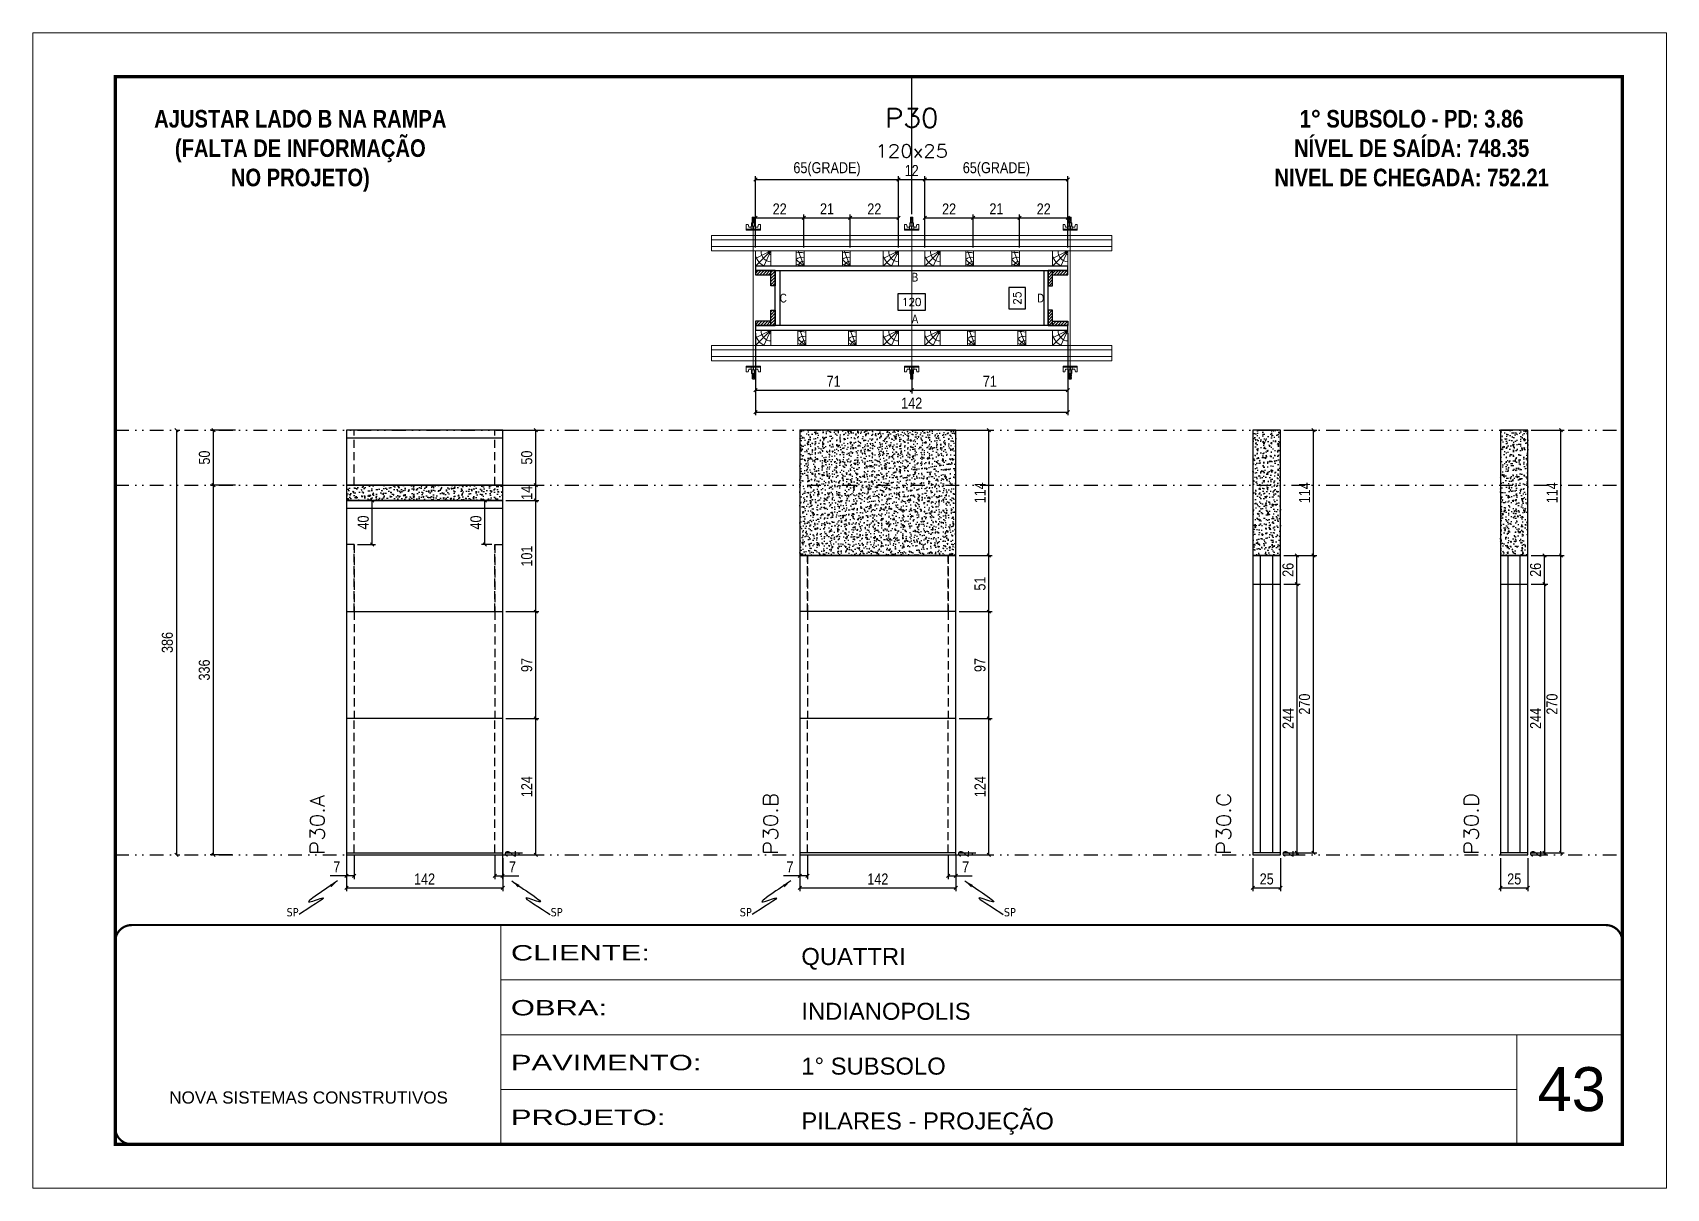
# Model space of a CAD drawing. Header units: millimetres. Extents: x 1945 to 8225, y 304 to 15137.
# Drawn here: x 5115 to 6600, y 2601 to 3651 of the extents above; entities that cross this region are included whole.
import ezdxf
from ezdxf.enums import TextEntityAlignment as Align

# ---------------------------------------------------------------- set-up
doc = ezdxf.new("R2010")
doc.units = ezdxf.units.MM
for name, pattern in [('CONTINUO', [0]), ('DASHED', [0.75, 0.5, -0.25]), ('DIVIDE2', [0.625, 0.25, -0.125, 0, -0.125, 0, -0.125]), ('HIDDEN', [0.375, 0.25, -0.125])]:
    doc.linetypes.add(name, pattern=pattern)
for name, color, linetype, lineweight in [('CARIMBO', 255, 'Continuous', 9), ('Folhas', 255, 'Continuous', 9), ('Hachura', 251, 'Continuous', 9), ('Madeira', 126, 'Continuous', 18), ('Perfil Metálico', 224, 'Continuous', 18), ('SARRAFO DE PRESSAO', 251, 'DASHED', 9), ('Texto Seção', 7, 'Continuous', 15)]:
    doc.layers.add(name, color=color, linetype=linetype, lineweight=lineweight)
for name, color, linetype in [('COTA', 241, 'Continuous'), ('NOMENCLATURA', 7, 'Continuous'), ('Nível', 160, 'Continuous'), ('Painéis', 200, 'Continuous'), ('PONTALETE', 7, 'Continuous'), ('SARR_2.2x7', 40, 'Continuous'), ('SARRAFO', 251, 'Continuous'), ('texto', 7, 'Continuous'), ('Texto de Titulo', 7, 'Continuous'), ('Texto Qtd Sarr', 242, 'Continuous')]:
    doc.layers.add(name, color=color, linetype=linetype)
doc.styles.add('ARIAL', font='arial.ttf')
doc.styles.add('COTA TECNICA', font='techl___.ttf', dxfattribs={"height": 10})
doc.styles.add('COTA TECNICA 2X', font='techl___.ttf', dxfattribs={"height": 10})
doc.styles.add('REGUA-120', font='ROMANS.shx', dxfattribs={"height": 15})
doc.styles.add('ROMANC', font='techb___.ttf', dxfattribs={"height": 2.5})
doc.styles.add('ROMANS', font='romans.shx')
doc.styles.get("Standard").update_dxf_attribs({"font": 'arial.ttf'})
doc.styles.add('Tecnologia', font='')
doc.styles.get('Tecnologia').set_extended_font_data('Forgotten Futurist')
doc.dimstyles.new('cotax2', dxfattribs={"dimtxt": 10, "dimasz": 3, "dimexe": 3, "dimexo": 3, "dimgap": 3, "dimtad": 1, "dimdec": 1, "dimlfac": 0.5, "dimzin": 12, "dimdsep": 46, "dimtxsty": 'COTA TECNICA 2X', "dimblk1": 'OBLIQUE', "dimblk2": 'OBLIQUE', "dimsah": 1, "dimcen": 0.9, "dimclrd": 256, "dimclre": 256, "dimclrt": 256, "dimadec": 1, "dimazin": 3, "dimtfac": 1, "dimtdec": 1, "dimtmove": 2, "dimatfit": 3, "dimfxl": 1, "dimtolj": 1, "dimtzin": 12, "dimarcsym": 0})
doc.dimstyles.new('PAINEL', dxfattribs={"dimtxt": 10, "dimasz": 3, "dimexe": 3, "dimexo": 3, "dimgap": 3, "dimtad": 1, "dimdec": 1, "dimzin": 12, "dimdsep": 46, "dimtxsty": 'COTA TECNICA', "dimblk1": 'OBLIQUE', "dimblk2": 'OBLIQUE', "dimsah": 1, "dimcen": 0.9, "dimclrd": 4, "dimclre": 4, "dimclrt": 240, "dimadec": 1, "dimazin": 3, "dimtfac": 1, "dimtdec": 1, "dimtmove": 0, "dimatfit": 3, "dimfxl": 1, "dimtolj": 1, "dimtzin": 12, "dimarcsym": 0})
doc.dimstyles.new('PAINEL-NOVA', dxfattribs={"dimtxt": 10, "dimasz": 3, "dimexe": 3, "dimexo": 3, "dimgap": 3, "dimtad": 1, "dimdec": 1, "dimzin": 12, "dimdsep": 46, "dimtxsty": 'COTA TECNICA', "dimblk1": 'OBLIQUE', "dimblk2": 'OBLIQUE', "dimsah": 1, "dimcen": 0.9, "dimclrd": 4, "dimclre": 4, "dimclrt": 240, "dimadec": 1, "dimazin": 3, "dimtfac": 1, "dimtdec": 1, "dimtix": 1, "dimtmove": 0, "dimatfit": 3, "dimfxl": 1, "dimtolj": 1, "dimtzin": 12, "dimarcsym": 0})
doc.dimstyles.new('SECÇÃO 2', dxfattribs={"dimtxt": 7, "dimasz": 6, "dimexe": 0.18, "dimexo": 2, "dimgap": -4, "dimtad": 3, "dimdec": 1, "dimlfac": 0.5, "dimzin": 12, "dimdsep": 46, "dimtxsty": 'ROMANS', "dimblk": 'ARCHTICK', "dimcen": 0.09, "dimse1": 1, "dimse2": 1, "dimsd1": 1, "dimsd2": 1, "dimclrd": 180, "dimclre": 5, "dimclrt": 1, "dimadec": 0, "dimazin": 3, "dimtfac": 1, "dimtdec": 1, "dimtofl": 0, "dimtmove": 0, "dimatfit": 3, "dimldrblk": 'ARCHTICK', "dimfxl": 1, "dimtolj": 1, "dimtzin": 0, "dimarcsym": 0})
doc.dimstyles.get("Standard").update_dxf_attribs({"dimtxt": 0.18, "dimasz": 0.18, "dimexe": 0.18, "dimexo": 0.0625, "dimgap": 0.09, "dimtad": 0, "dimtih": 1, "dimtoh": 1, "dimdec": 4, "dimzin": 0, "dimdsep": 46, "dimtxsty": 'Standard', "dimcen": 0.09, "dimadec": 0, "dimazin": 0, "dimtfac": 1, "dimtdec": 4, "dimtofl": 0, "dimtmove": 0, "dimatfit": 3, "dimfxl": 1, "dimtolj": 1, "dimtzin": 0, "dimarcsym": 0})
pattern_1 = [(51, (3950.097, 7934.723), (9.121755, -0.637855), [0.9525, -10.4775]), (356, (3950.097, 7934.723), (-1.928623, 9.520633), [0.762, -8.38203]), (101.45144, (3950.857, 7934.67), (7.193132, 8.882778), [0.8095, -8.904512]), (47.1842, (3950.053, 7937.263), (13.588575, -1.865247), [1.42875, -15.71625]), (97.63556, (3951.185, 7937.107), (11.65249, 12.576586), [1.21425, -13.35678]), (352.18415, (3950.053, 7937.263), (11.65249, 12.576586), [1.143, -12.572987]), (22, (3951.3336, 7936.65), (7.668804, -4.980179), [0.9525, -10.4775]), (327, (3951.334, 7936.65), (2.928905, 9.261925), [0.762, -8.382]), (72.45145, (3951.973, 7936.235), (10.597708, 4.281746), [0.8095, -8.904497]), (38.5, (3950.097, 7934.723), (0.0806222, 4.2298032), [0, -8.2804, 0, -8.509, 0, -8.41375]), (8.5, (3950.097, 7934.723), (3.2530547, 5.066574), [0, -4.8514, 0, -8.0899, 0, -3.20675]), (328.5, (3947.2654, 7934.6737), (6.7834962, -0.1680745), [0, -3.175, 0, -9.906, 0, -13.1445]), (318.5, (3945.9955, 7934.6515), (7.3831434, 1.4003915), [0, -4.1275, 0, -6.5786, 0, -9.3345])]
pattern_2 = [(51, (-5516.131, -2411.332), (9.121755, -0.637855), [0.9525, -10.4775]), (356, (-5516.131, -2411.332), (-1.928623, 9.520633), [0.762, -8.382029]), (101.451445, (-5515.371, -2411.385), (7.193132, 8.882778), [0.8095004, -8.904512]), (47.1842, (-5516.175, -2408.792), (13.588575, -1.865247), [1.42875, -15.71625]), (97.63556, (-5515.043, -2408.948), (11.65249, 12.576586), [1.214251, -13.35678]), (352.18415, (-5516.175, -2408.792), (11.65249, 12.576586), [1.142998, -12.572987]), (22, (-5514.8946, -2409.405), (7.6688037, -4.9801793), [0.9525, -10.4775]), (327, (-5514.895, -2409.405), (2.9289046, 9.2619254), [0.762, -8.382]), (72.451445, (-5514.2555, -2409.82), (10.597708, 4.281746), [0.8095004, -8.904497]), (38.5, (-5516.131, -2411.332), (0.0806222, 4.2298032), [0, -8.2804, 0, -8.509, 0, -8.41375]), (8.5, (-5516.131, -2411.332), (3.2530547, 5.066574), [0, -4.8514, 0, -8.0899, 0, -3.20675]), (328.5, (-5518.9628, -2411.3815), (6.7834962, -0.1680745), [0, -3.175, 0, -9.906, 0, -13.1445]), (318.5, (-5520.2326, -2411.4036), (7.3831434, 1.4003915), [0, -4.1275, 0, -6.5786, 0, -9.3345])]
pattern_3 = [(46, (7458.9205, 7839.6102), (-1.3703423, 1.3233242), [])]

msp = doc.modelspace()

# ---------------------------------------------------------------- texts
at = {"layer": 'CARIMBO', "style": 'ARIAL'}
msp.add_text('43', height=40, dxfattribs=at).set_placement((6482.72, 2671.5))
at = {"layer": 'NOMENCLATURA', "linetype": 'Continuous', "ltscale": 30, "width": 0.8}
for s, p in [('B', (5913.92, 3425.21)), ('C', (5793.92, 3406.21)), ('D', (6027.92, 3406.21)), ('A', (5913.92, 3387.21))]:
    msp.add_text(s, height=8, dxfattribs=at).set_placement(p)
at = {"layer": 'NOMENCLATURA', "color": 2, "char_height": 16, "attachment_point": 2, "style": 'ROMANC'}
for s, insert in [('AJUSTAR LADO B NA RAMPA^J(FALTA DE INFORMAÇÃO^JNO PROJETO)', (5358.14, 3581.15)), ('1° SUBSOLO - PD: 3.86\\PNÍVEL DE SAÍDA: 748.35\\PNIVEL DE CHEGADA: 752.21', (6368.35, 3581.15))]:
    msp.add_mtext_dynamic_manual_height_columns(s, width=449.0761, gutter_width=1, heights=[0], dxfattribs=dict(at, insert=insert))
at = {"layer": 'Texto Seção', "style": 'REGUA-120', "width": 1.1}
for s, p in [('P30.A', (5380.1, 2904.32)), ('P30.B', (5792.1, 2904.32)), ('P30.C', (6204.1, 2904.32)), ('P30.D', (6429.1, 2904.32))]:
    msp.add_text(s, height=13, rotation=90, dxfattribs=at).set_placement(p)

# ---------------------------------------------------------------- blocks, each defined once
blk = doc.blocks.new('9999999999')
at = {"color": 30, "linetype": 'CONTINUO'}
for p, q in [((98564.6, 34230.2), (98564.6, 34429.4)), ((98564.6, 34379.6), (99584, 34379.6)), ((98564.6, 34329.8), (99488, 34329.8)), ((99584, 34329.8), (99488, 34329.8)), ((99488, 34329.8), (99488, 34230.2)), ((98564.6, 34280), (99488, 34280))]:
    blk.add_line(p, q, dxfattribs=at)
at = {"color": 30, "linetype": 'CONTINUO', "const_width": 2}
blk.add_lwpolyline([(99584, 34230.2), (99584, 34414.4, 0.414214), (99569, 34429.4), (98229, 34429.4, 0.414214), (98214, 34414.4), (98214, 34245.2, 0.414214), (98229, 34230.2), (99584, 34230.2)], format="xyb", dxfattribs=at)
at = {"layer": 'Folhas'}
blk.add_lwpolyline([(98139, 34190.2), (99624, 34190.2), (99624, 35240.2), (98139, 35240.2)], close=True, dxfattribs=at)
at = {"layer": 'Folhas', "color": 30, "const_width": 3}
blk.add_lwpolyline([(98214, 34230.2), (99584, 34230.2), (99584, 35200.2), (98214, 35200.2)], close=True, dxfattribs=at)
at = {"color": 7, "linetype": 'Continuous', "ltscale": 5, "style": 'ARIAL'}
for s, height, p in [('QUATTRI', 15.48, (98837.7, 34393.1)), ('INDIANOPOLIS', 15.483, (98837.7, 34343.3)), ('1° SUBSOLO', 15.48, (98837.7, 34293.5)), ('NOVA SISTEMAS CONSTRUTIVOS', 11.059, (98263.2, 34267.2)), ('PILARES - PROJEÇÃO', 15.483, (98837.7, 34243.7))]:
    blk.add_text(s, height=height, dxfattribs=at).set_placement(p)
at = {"layer": 'Folhas', "color": 7, "style": 'Tecnologia', "width": 1.5}
for s, p in [('CLIENTE:', (98573.7, 34397.2)), ('OBRA:', (98573.7, 34347.3)), ('PAVIMENTO:', (98573.7, 34297.5)), ('PROJETO:', (98573.7, 34247.7))]:
    blk.add_text(s, height=14, dxfattribs=at).set_placement(p)
blk = doc.blocks.new('_Oblique')
at = {"color": 0, "linetype": 'ByBlock', "lineweight": -2}
blk.add_line((-0.5, -0.5), (0.5, 0.5), dxfattribs=at)
blk = doc.blocks.new('*D1152')
at = {"layer": 'COTA', "color": 4, "linetype": 'Continuous', "lineweight": -2, "ltscale": 30, "transparency": 16777216}
for p, q in [((6252.1, 3150.3), (6267.1, 3150.3)), ((6264.1, 3150.3), (6264.1, 2906.3)), ((6252.1, 2906.3), (6267.1, 2906.3))]:
    blk.add_line(p, q, dxfattribs=at)
at = {"layer": 'Defpoints', "color": 0, "linetype": 'Continuous', "ltscale": 30, "transparency": 16777216}
for p in [(6249.1, 3150.3), (6249.1, 2906.3), (6264.1, 2906.3)]:
    blk.add_point(p, dxfattribs=at)
at = {"layer": 'COTA', "color": 4, "linetype": 'Continuous', "lineweight": -2, "ltscale": 30, "transparency": 16777216, "xscale": 3, "yscale": 3, "zscale": 3}
for p, rotation in [((6264.1, 3150.3), 90), ((6264.1, 2906.3), 270)]:
    blk.add_blockref('_Oblique', p, dxfattribs=dict(at, rotation=rotation))
at = {"layer": 'COTA', "color": 240, "linetype": 'Continuous', "ltscale": 30, "transparency": 16777216, "insert": (6256, 3028.3), "char_height": 10, "attachment_point": 5, "rotation": 90, "style": 'COTA TECNICA'}
blk.add_mtext('\\A1;244', dxfattribs=at)
blk = doc.blocks.new('*D1153')
at = {"layer": 'COTA', "color": 4, "linetype": 'Continuous', "lineweight": -2, "ltscale": 30, "transparency": 16777216}
for p, q in [((6252.1, 3176.3), (6267.1, 3176.3)), ((6264.1, 3150.3), (6264.1, 3176.3)), ((6252.1, 3150.3), (6267.1, 3150.3))]:
    blk.add_line(p, q, dxfattribs=at)
at = {"layer": 'Defpoints', "color": 0, "linetype": 'Continuous', "ltscale": 30, "transparency": 16777216}
for p in [(6249.1, 3176.3), (6264.1, 3176.3), (6249.1, 3150.3)]:
    blk.add_point(p, dxfattribs=at)
at = {"layer": 'COTA', "color": 4, "linetype": 'Continuous', "lineweight": -2, "ltscale": 30, "transparency": 16777216, "xscale": 3, "yscale": 3, "zscale": 3}
for p, rotation in [((6264.1, 3176.3), 90), ((6264.1, 3150.3), 270)]:
    blk.add_blockref('_Oblique', p, dxfattribs=dict(at, rotation=rotation))
at = {"layer": 'COTA', "color": 240, "linetype": 'Continuous', "ltscale": 30, "transparency": 16777216, "insert": (6256, 3163.3), "char_height": 10, "attachment_point": 5, "rotation": 90, "style": 'COTA TECNICA'}
blk.add_mtext('\\A1;26', dxfattribs=at)
blk = doc.blocks.new('*D1154')
at = {"layer": 'COTA', "color": 4, "linetype": 'Continuous', "lineweight": -2, "ltscale": 30, "transparency": 16777216}
for p, q in [((6477.1, 3150.3), (6492.1, 3150.3)), ((6489.1, 3150.3), (6489.1, 2906.3)), ((6477.1, 2906.3), (6492.1, 2906.3))]:
    blk.add_line(p, q, dxfattribs=at)
at = {"layer": 'Defpoints', "color": 0, "linetype": 'Continuous', "ltscale": 30, "transparency": 16777216}
for p in [(6474.1, 3150.3), (6474.1, 2906.3), (6489.1, 2906.3)]:
    blk.add_point(p, dxfattribs=at)
at = {"layer": 'COTA', "color": 4, "linetype": 'Continuous', "lineweight": -2, "ltscale": 30, "transparency": 16777216, "xscale": 3, "yscale": 3, "zscale": 3}
for p, rotation in [((6489.1, 3150.3), 90), ((6489.1, 2906.3), 270)]:
    blk.add_blockref('_Oblique', p, dxfattribs=dict(at, rotation=rotation))
at = {"layer": 'COTA', "color": 240, "linetype": 'Continuous', "ltscale": 30, "transparency": 16777216, "insert": (6481, 3028.3), "char_height": 10, "attachment_point": 5, "rotation": 90, "style": 'COTA TECNICA'}
blk.add_mtext('\\A1;244', dxfattribs=at)
blk = doc.blocks.new('*D1155')
at = {"layer": 'COTA', "color": 4, "linetype": 'Continuous', "lineweight": -2, "ltscale": 30, "transparency": 16777216}
for p, q in [((6477.1, 3176.3), (6492.1, 3176.3)), ((6489.1, 3150.3), (6489.1, 3176.3)), ((6477.1, 3150.3), (6492.1, 3150.3))]:
    blk.add_line(p, q, dxfattribs=at)
at = {"layer": 'Defpoints', "color": 0, "linetype": 'Continuous', "ltscale": 30, "transparency": 16777216}
for p in [(6474.1, 3176.3), (6489.1, 3176.3), (6474.1, 3150.3)]:
    blk.add_point(p, dxfattribs=at)
at = {"layer": 'COTA', "color": 4, "linetype": 'Continuous', "lineweight": -2, "ltscale": 30, "transparency": 16777216, "xscale": 3, "yscale": 3, "zscale": 3}
for p, rotation in [((6489.1, 3176.3), 90), ((6489.1, 3150.3), 270)]:
    blk.add_blockref('_Oblique', p, dxfattribs=dict(at, rotation=rotation))
at = {"layer": 'COTA', "color": 240, "linetype": 'Continuous', "ltscale": 30, "transparency": 16777216, "insert": (6481, 3163.3), "char_height": 10, "attachment_point": 5, "rotation": 90, "style": 'COTA TECNICA'}
blk.add_mtext('\\A1;26', dxfattribs=at)
blk = doc.blocks.new('*D1156')
at = {"layer": 'COTA', "color": 4, "linetype": 'Continuous', "lineweight": -2, "ltscale": 30, "transparency": 16777216}
for p, q in [((5545.1, 2906.3), (5560.1, 2906.3)), ((5545.1, 2904.3), (5560.1, 2904.3)), ((5557.1, 2904.3), (5557.1, 2906.3))]:
    blk.add_line(p, q, dxfattribs=at)
at = {"layer": 'Defpoints', "color": 0, "linetype": 'Continuous', "ltscale": 30, "transparency": 16777216}
for p in [(5542.1, 2906.3), (5542.1, 2904.3), (5557.1, 2906.3)]:
    blk.add_point(p, dxfattribs=at)
at = {"layer": 'COTA', "color": 240, "linetype": 'Continuous', "ltscale": 30, "transparency": 16777216, "insert": (5549.1, 2905.3), "char_height": 10, "attachment_point": 5, "rotation": 90, "style": 'COTA TECNICA'}
blk.add_mtext('\\A1;2', dxfattribs=at)
blk = doc.blocks.new('*D1157')
at = {"layer": 'COTA', "color": 4, "linetype": 'Continuous', "lineweight": -2, "ltscale": 30, "transparency": 16777216}
for p, q in [((5545.1, 3125.3), (5575.1, 3125.3)), ((5572.1, 3028.3), (5572.1, 3125.3)), ((5545.1, 3028.3), (5575.1, 3028.3))]:
    blk.add_line(p, q, dxfattribs=at)
at = {"layer": 'Defpoints', "color": 0, "linetype": 'Continuous', "ltscale": 30, "transparency": 16777216}
for p in [(5542.1, 3125.3), (5572.1, 3125.3), (5542.1, 3028.3)]:
    blk.add_point(p, dxfattribs=at)
at = {"layer": 'COTA', "color": 4, "linetype": 'Continuous', "lineweight": -2, "ltscale": 30, "transparency": 16777216, "xscale": 3, "yscale": 3, "zscale": 3}
for p, rotation in [((5572.1, 3125.3), 90), ((5572.1, 3028.3), 270)]:
    blk.add_blockref('_Oblique', p, dxfattribs=dict(at, rotation=rotation))
at = {"layer": 'COTA', "color": 240, "linetype": 'Continuous', "ltscale": 30, "transparency": 16777216, "insert": (5564, 3076.8), "char_height": 10, "attachment_point": 5, "rotation": 90, "style": 'COTA TECNICA'}
blk.add_mtext('\\A1;97', dxfattribs=at)
blk = doc.blocks.new('*D1158')
at = {"layer": 'COTA', "color": 4, "linetype": 'Continuous', "lineweight": -2, "ltscale": 30, "transparency": 16777216}
for p, q in [((5545.1, 3226.3), (5575.1, 3226.3)), ((5572.1, 3125.3), (5572.1, 3226.3)), ((5545.1, 3125.3), (5575.1, 3125.3))]:
    blk.add_line(p, q, dxfattribs=at)
at = {"layer": 'Defpoints', "color": 0, "linetype": 'Continuous', "ltscale": 30, "transparency": 16777216}
for p in [(5542.1, 3226.3), (5572.1, 3226.3), (5542.1, 3125.3)]:
    blk.add_point(p, dxfattribs=at)
at = {"layer": 'COTA', "color": 4, "linetype": 'Continuous', "lineweight": -2, "ltscale": 30, "transparency": 16777216, "xscale": 3, "yscale": 3, "zscale": 3}
for p, rotation in [((5572.1, 3226.3), 90), ((5572.1, 3125.3), 270)]:
    blk.add_blockref('_Oblique', p, dxfattribs=dict(at, rotation=rotation))
at = {"layer": 'COTA', "color": 240, "linetype": 'Continuous', "ltscale": 30, "transparency": 16777216, "insert": (5564, 3175.8), "char_height": 10, "attachment_point": 5, "rotation": 90, "style": 'COTA TECNICA'}
blk.add_mtext('\\A1;101', dxfattribs=at)
blk = doc.blocks.new('*D1159')
at = {"layer": 'COTA', "color": 4, "linetype": 'Continuous', "lineweight": -2, "ltscale": 30, "transparency": 16777216}
for p, q in [((5545.1, 3240.3), (5575.1, 3240.3)), ((5572.1, 3226.3), (5572.1, 3240.3)), ((5545.1, 3226.3), (5575.1, 3226.3))]:
    blk.add_line(p, q, dxfattribs=at)
at = {"layer": 'Defpoints', "color": 0, "linetype": 'Continuous', "ltscale": 30, "transparency": 16777216}
for p in [(5542.1, 3240.3), (5572.1, 3240.3), (5542.1, 3226.3)]:
    blk.add_point(p, dxfattribs=at)
at = {"layer": 'COTA', "color": 240, "linetype": 'Continuous', "ltscale": 30, "transparency": 16777216, "insert": (5564, 3233.3), "char_height": 10, "attachment_point": 5, "rotation": 90, "style": 'COTA TECNICA'}
blk.add_mtext('\\A1;14', dxfattribs=at)
blk = doc.blocks.new('*D1160')
at = {"layer": 'COTA', "color": 4, "linetype": 'Continuous', "lineweight": -2, "ltscale": 30, "transparency": 16777216}
for p, q in [((5545.1, 3290.3), (5575.1, 3290.3)), ((5572.1, 3240.3), (5572.1, 3290.3)), ((5545.1, 3240.3), (5575.1, 3240.3))]:
    blk.add_line(p, q, dxfattribs=at)
at = {"layer": 'Defpoints', "color": 0, "linetype": 'Continuous', "ltscale": 30, "transparency": 16777216}
for p in [(5542.1, 3290.3), (5572.1, 3290.3), (5542.1, 3240.3)]:
    blk.add_point(p, dxfattribs=at)
at = {"layer": 'COTA', "color": 4, "linetype": 'Continuous', "lineweight": -2, "ltscale": 30, "transparency": 16777216, "xscale": 3, "yscale": 3, "zscale": 3}
for p, rotation in [((5572.1, 3290.3), 90), ((5572.1, 3240.3), 270)]:
    blk.add_blockref('_Oblique', p, dxfattribs=dict(at, rotation=rotation))
at = {"layer": 'COTA', "color": 240, "linetype": 'Continuous', "ltscale": 30, "transparency": 16777216, "insert": (5564, 3265.3), "char_height": 10, "attachment_point": 5, "rotation": 90, "style": 'COTA TECNICA'}
blk.add_mtext('\\A1;50', dxfattribs=at)
blk = doc.blocks.new('*D1161')
at = {"layer": 'COTA', "color": 4, "linetype": 'Continuous', "lineweight": -2, "ltscale": 30, "transparency": 16777216}
for p, q in [((5545.1, 3028.3), (5575.1, 3028.3)), ((5572.1, 2904.3), (5572.1, 3028.3)), ((5545.1, 2904.3), (5575.1, 2904.3))]:
    blk.add_line(p, q, dxfattribs=at)
at = {"layer": 'Defpoints', "color": 0, "linetype": 'Continuous', "ltscale": 30, "transparency": 16777216}
for p in [(5542.1, 3028.3), (5572.1, 3028.3), (5542.1, 2904.3)]:
    blk.add_point(p, dxfattribs=at)
at = {"layer": 'COTA', "color": 4, "linetype": 'Continuous', "lineweight": -2, "ltscale": 30, "transparency": 16777216, "xscale": 3, "yscale": 3, "zscale": 3}
for p, rotation in [((5572.1, 3028.3), 90), ((5572.1, 2904.3), 270)]:
    blk.add_blockref('_Oblique', p, dxfattribs=dict(at, rotation=rotation))
at = {"layer": 'COTA', "color": 240, "linetype": 'Continuous', "ltscale": 30, "transparency": 16777216, "insert": (5564, 2966.3), "char_height": 10, "attachment_point": 5, "rotation": 90, "style": 'COTA TECNICA'}
blk.add_mtext('\\A1;124', dxfattribs=at)
blk = doc.blocks.new('*D1162')
at = {"layer": 'COTA', "color": 4, "linetype": 'Continuous', "lineweight": -2, "ltscale": 30, "transparency": 16777216}
for p, q in [((5400.1, 2901.3), (5400.1, 2871.3)), ((5542.1, 2901.3), (5542.1, 2871.3)), ((5400.1, 2874.3), (5542.1, 2874.3))]:
    blk.add_line(p, q, dxfattribs=at)
at = {"layer": 'Defpoints', "color": 0, "linetype": 'Continuous', "ltscale": 30, "transparency": 16777216}
for p in [(5400.1, 2904.3), (5542.1, 2904.3), (5542.1, 2874.3)]:
    blk.add_point(p, dxfattribs=at)
at = {"layer": 'COTA', "color": 4, "linetype": 'Continuous', "lineweight": -2, "ltscale": 30, "transparency": 16777216, "xscale": 3, "yscale": 3, "zscale": 3, "rotation": 180}
blk.add_blockref('_Oblique', (5400.1, 2874.3), dxfattribs=at)
at = {"layer": 'COTA', "color": 4, "linetype": 'Continuous', "lineweight": -2, "ltscale": 30, "transparency": 16777216, "xscale": 3, "yscale": 3, "zscale": 3}
blk.add_blockref('_Oblique', (5542.1, 2874.3), dxfattribs=at)
at = {"layer": 'COTA', "color": 240, "linetype": 'Continuous', "ltscale": 30, "transparency": 16777216, "insert": (5471.1, 2882.4), "char_height": 10, "attachment_point": 5, "style": 'COTA TECNICA'}
blk.add_mtext('\\A1;142', dxfattribs=at)
blk = doc.blocks.new('*D25')
at = {"layer": 'COTA', "color": 4, "linetype": 'ByBlock', "lineweight": -2, "transparency": 16777216}
for p, q in [((4967.6, 7361.8), (4967.6, 7339.8)), ((4974.6, 7361.8), (4974.6, 7339.8)), ((4967.6, 7342.8), (4952.9, 7342.8)), ((4974.6, 7342.8), (4967.6, 7342.8))]:
    blk.add_line(p, q, dxfattribs=at)
at = {"layer": 'Defpoints', "color": 0, "linetype": 'ByBlock', "transparency": 16777216}
for p in [(4967.6, 7364.8), (4974.6, 7364.8), (4967.6, 7342.8)]:
    blk.add_point(p, dxfattribs=at)
at = {"layer": 'COTA', "color": 4, "linetype": 'ByBlock', "lineweight": -2, "transparency": 16777216, "xscale": 3, "yscale": 3, "zscale": 3, "rotation": 180}
blk.add_blockref('_Oblique', (4967.6, 7342.8), dxfattribs=at)
at = {"layer": 'COTA', "color": 4, "linetype": 'ByBlock', "lineweight": -2, "transparency": 16777216, "xscale": 3, "yscale": 3, "zscale": 3}
blk.add_blockref('_Oblique', (4974.6, 7342.8), dxfattribs=at)
at = {"layer": 'COTA', "color": 240, "linetype": 'ByBlock', "transparency": 16777216, "insert": (4958.8, 7350.9), "char_height": 10, "attachment_point": 5, "style": 'COTA TECNICA'}
blk.add_mtext('\\A1;7', dxfattribs=at)
blk = doc.blocks.new('*D27')
at = {"layer": 'COTA', "color": 4, "linetype": 'ByBlock', "lineweight": -2, "transparency": 16777216}
for p, q in [((131596, 29930.8), (131596, 29908.7)), ((131603, 29930.7), (131603, 29908.7)), ((131596, 29911.7), (131603, 29911.7)), ((131603, 29911.7), (131617.8, 29911.7))]:
    blk.add_line(p, q, dxfattribs=at)
at = {"layer": 'Defpoints', "color": 0, "linetype": 'ByBlock', "transparency": 16777216}
for p in [(131596, 29933.8), (131603, 29933.7), (131603, 29911.7)]:
    blk.add_point(p, dxfattribs=at)
at = {"layer": 'COTA', "color": 4, "linetype": 'ByBlock', "lineweight": -2, "transparency": 16777216, "xscale": 3, "yscale": 3, "zscale": 3, "rotation": 180}
blk.add_blockref('_Oblique', (131596, 29911.7), dxfattribs=at)
at = {"layer": 'COTA', "color": 4, "linetype": 'ByBlock', "lineweight": -2, "transparency": 16777216, "xscale": 3, "yscale": 3, "zscale": 3}
blk.add_blockref('_Oblique', (131603, 29911.7), dxfattribs=at)
at = {"layer": 'COTA', "color": 240, "linetype": 'ByBlock', "transparency": 16777216, "insert": (131611.9, 29919.7), "char_height": 10, "attachment_point": 5, "style": 'COTA TECNICA'}
blk.add_mtext('\\A1;7', dxfattribs=at)
blk = doc.blocks.new('*D1163')
at = {"layer": 'COTA', "color": 4, "linetype": 'Continuous', "lineweight": -2, "ltscale": 30, "transparency": 16777216}
for p, q in [((5957.1, 2906.3), (5972.1, 2906.3)), ((5957.1, 2904.3), (5972.1, 2904.3)), ((5969.1, 2904.3), (5969.1, 2906.3))]:
    blk.add_line(p, q, dxfattribs=at)
at = {"layer": 'Defpoints', "color": 0, "linetype": 'Continuous', "ltscale": 30, "transparency": 16777216}
for p in [(5954.1, 2906.3), (5954.1, 2904.3), (5969.1, 2906.3)]:
    blk.add_point(p, dxfattribs=at)
at = {"layer": 'COTA', "color": 240, "linetype": 'Continuous', "ltscale": 30, "transparency": 16777216, "insert": (5961.1, 2905.3), "char_height": 10, "attachment_point": 5, "rotation": 90, "style": 'COTA TECNICA'}
blk.add_mtext('\\A1;2', dxfattribs=at)
blk = doc.blocks.new('*D1164')
at = {"layer": 'COTA', "color": 4, "linetype": 'Continuous', "lineweight": -2, "ltscale": 30, "transparency": 16777216}
for p, q in [((5957.1, 3125.3), (5987.1, 3125.3)), ((5984.1, 3028.3), (5984.1, 3125.3)), ((5957.1, 3028.3), (5987.1, 3028.3))]:
    blk.add_line(p, q, dxfattribs=at)
at = {"layer": 'Defpoints', "color": 0, "linetype": 'Continuous', "ltscale": 30, "transparency": 16777216}
for p in [(5954.1, 3125.3), (5984.1, 3125.3), (5954.1, 3028.3)]:
    blk.add_point(p, dxfattribs=at)
at = {"layer": 'COTA', "color": 4, "linetype": 'Continuous', "lineweight": -2, "ltscale": 30, "transparency": 16777216, "xscale": 3, "yscale": 3, "zscale": 3}
for p, rotation in [((5984.1, 3125.3), 90), ((5984.1, 3028.3), 270)]:
    blk.add_blockref('_Oblique', p, dxfattribs=dict(at, rotation=rotation))
at = {"layer": 'COTA', "color": 240, "linetype": 'Continuous', "ltscale": 30, "transparency": 16777216, "insert": (5976, 3076.8), "char_height": 10, "attachment_point": 5, "rotation": 90, "style": 'COTA TECNICA'}
blk.add_mtext('\\A1;97', dxfattribs=at)
blk = doc.blocks.new('*D1165')
at = {"layer": 'COTA', "color": 4, "linetype": 'Continuous', "lineweight": -2, "ltscale": 30, "transparency": 16777216}
for p, q in [((5957.1, 3176.3), (5987.1, 3176.3)), ((5984.1, 3125.3), (5984.1, 3176.3)), ((5957.1, 3125.3), (5987.1, 3125.3))]:
    blk.add_line(p, q, dxfattribs=at)
at = {"layer": 'Defpoints', "color": 0, "linetype": 'Continuous', "ltscale": 30, "transparency": 16777216}
for p in [(5954.1, 3176.3), (5984.1, 3176.3), (5954.1, 3125.3)]:
    blk.add_point(p, dxfattribs=at)
at = {"layer": 'COTA', "color": 4, "linetype": 'Continuous', "lineweight": -2, "ltscale": 30, "transparency": 16777216, "xscale": 3, "yscale": 3, "zscale": 3}
for p, rotation in [((5984.1, 3176.3), 90), ((5984.1, 3125.3), 270)]:
    blk.add_blockref('_Oblique', p, dxfattribs=dict(at, rotation=rotation))
at = {"layer": 'COTA', "color": 240, "linetype": 'Continuous', "ltscale": 30, "transparency": 16777216, "insert": (5976, 3150.8), "char_height": 10, "attachment_point": 5, "rotation": 90, "style": 'COTA TECNICA'}
blk.add_mtext('\\A1;51', dxfattribs=at)
blk = doc.blocks.new('*D1166')
at = {"layer": 'COTA', "color": 4, "linetype": 'Continuous', "lineweight": -2, "ltscale": 30, "transparency": 16777216}
for p, q in [((5957.1, 3290.3), (5987.1, 3290.3)), ((5984.1, 3176.3), (5984.1, 3290.3)), ((5957.1, 3176.3), (5987.1, 3176.3))]:
    blk.add_line(p, q, dxfattribs=at)
at = {"layer": 'Defpoints', "color": 0, "linetype": 'Continuous', "ltscale": 30, "transparency": 16777216}
for p in [(5954.1, 3290.3), (5984.1, 3290.3), (5954.1, 3176.3)]:
    blk.add_point(p, dxfattribs=at)
at = {"layer": 'COTA', "color": 4, "linetype": 'Continuous', "lineweight": -2, "ltscale": 30, "transparency": 16777216, "xscale": 3, "yscale": 3, "zscale": 3}
for p, rotation in [((5984.1, 3290.3), 90), ((5984.1, 3176.3), 270)]:
    blk.add_blockref('_Oblique', p, dxfattribs=dict(at, rotation=rotation))
at = {"layer": 'COTA', "color": 240, "linetype": 'Continuous', "ltscale": 30, "transparency": 16777216, "insert": (5976, 3233.3), "char_height": 10, "attachment_point": 5, "rotation": 90, "style": 'COTA TECNICA'}
blk.add_mtext('\\A1;114', dxfattribs=at)
blk = doc.blocks.new('*D1167')
at = {"layer": 'COTA', "color": 4, "linetype": 'Continuous', "lineweight": -2, "ltscale": 30, "transparency": 16777216}
for p, q in [((5957.1, 3028.3), (5987.1, 3028.3)), ((5984.1, 2904.3), (5984.1, 3028.3)), ((5957.1, 2904.3), (5987.1, 2904.3))]:
    blk.add_line(p, q, dxfattribs=at)
at = {"layer": 'Defpoints', "color": 0, "linetype": 'Continuous', "ltscale": 30, "transparency": 16777216}
for p in [(5954.1, 3028.3), (5984.1, 3028.3), (5954.1, 2904.3)]:
    blk.add_point(p, dxfattribs=at)
at = {"layer": 'COTA', "color": 4, "linetype": 'Continuous', "lineweight": -2, "ltscale": 30, "transparency": 16777216, "xscale": 3, "yscale": 3, "zscale": 3}
for p, rotation in [((5984.1, 3028.3), 90), ((5984.1, 2904.3), 270)]:
    blk.add_blockref('_Oblique', p, dxfattribs=dict(at, rotation=rotation))
at = {"layer": 'COTA', "color": 240, "linetype": 'Continuous', "ltscale": 30, "transparency": 16777216, "insert": (5976, 2966.3), "char_height": 10, "attachment_point": 5, "rotation": 90, "style": 'COTA TECNICA'}
blk.add_mtext('\\A1;124', dxfattribs=at)
blk = doc.blocks.new('*D1168')
at = {"layer": 'COTA', "color": 4, "linetype": 'Continuous', "lineweight": -2, "ltscale": 30, "transparency": 16777216}
for p, q in [((5812.1, 2901.3), (5812.1, 2871.3)), ((5954.1, 2901.3), (5954.1, 2871.3)), ((5812.1, 2874.3), (5954.1, 2874.3))]:
    blk.add_line(p, q, dxfattribs=at)
at = {"layer": 'Defpoints', "color": 0, "linetype": 'Continuous', "ltscale": 30, "transparency": 16777216}
for p in [(5812.1, 2904.3), (5954.1, 2904.3), (5954.1, 2874.3)]:
    blk.add_point(p, dxfattribs=at)
at = {"layer": 'COTA', "color": 4, "linetype": 'Continuous', "lineweight": -2, "ltscale": 30, "transparency": 16777216, "xscale": 3, "yscale": 3, "zscale": 3, "rotation": 180}
blk.add_blockref('_Oblique', (5812.1, 2874.3), dxfattribs=at)
at = {"layer": 'COTA', "color": 4, "linetype": 'Continuous', "lineweight": -2, "ltscale": 30, "transparency": 16777216, "xscale": 3, "yscale": 3, "zscale": 3}
blk.add_blockref('_Oblique', (5954.1, 2874.3), dxfattribs=at)
at = {"layer": 'COTA', "color": 240, "linetype": 'Continuous', "ltscale": 30, "transparency": 16777216, "insert": (5883.1, 2882.4), "char_height": 10, "attachment_point": 5, "style": 'COTA TECNICA'}
blk.add_mtext('\\A1;142', dxfattribs=at)
blk = doc.blocks.new('*D1169')
at = {"layer": 'COTA', "color": 4, "linetype": 'Continuous', "lineweight": -2, "ltscale": 30, "transparency": 16777216}
for p, q in [((6252.1, 2906.3), (6267.1, 2906.3)), ((6252.1, 2904.3), (6267.1, 2904.3)), ((6264.1, 2904.3), (6264.1, 2906.3))]:
    blk.add_line(p, q, dxfattribs=at)
at = {"layer": 'Defpoints', "color": 0, "linetype": 'Continuous', "ltscale": 30, "transparency": 16777216}
for p in [(6249.1, 2906.3), (6249.1, 2904.3), (6264.1, 2906.3)]:
    blk.add_point(p, dxfattribs=at)
at = {"layer": 'COTA', "color": 240, "linetype": 'Continuous', "ltscale": 30, "transparency": 16777216, "insert": (6256.1, 2905.3), "char_height": 10, "attachment_point": 5, "rotation": 90, "style": 'COTA TECNICA'}
blk.add_mtext('\\A1;2', dxfattribs=at)
blk = doc.blocks.new('*D1170')
at = {"layer": 'COTA', "color": 4, "linetype": 'Continuous', "lineweight": -2, "ltscale": 30, "transparency": 16777216}
for p, q in [((6252.1, 3176.3), (6282.1, 3176.3)), ((6279.1, 2906.3), (6279.1, 3176.3)), ((6252.1, 2906.3), (6282.1, 2906.3))]:
    blk.add_line(p, q, dxfattribs=at)
at = {"layer": 'Defpoints', "color": 0, "linetype": 'Continuous', "ltscale": 30, "transparency": 16777216}
for p in [(6249.1, 3176.3), (6279.1, 3176.3), (6249.1, 2906.3)]:
    blk.add_point(p, dxfattribs=at)
at = {"layer": 'COTA', "color": 4, "linetype": 'Continuous', "lineweight": -2, "ltscale": 30, "transparency": 16777216, "xscale": 3, "yscale": 3, "zscale": 3}
for p, rotation in [((6279.1, 3176.3), 90), ((6279.1, 2906.3), 270)]:
    blk.add_blockref('_Oblique', p, dxfattribs=dict(at, rotation=rotation))
at = {"layer": 'COTA', "color": 240, "linetype": 'Continuous', "ltscale": 30, "transparency": 16777216, "insert": (6271, 3041.3), "char_height": 10, "attachment_point": 5, "rotation": 90, "style": 'COTA TECNICA'}
blk.add_mtext('\\A1;270', dxfattribs=at)
blk = doc.blocks.new('*D1171')
at = {"layer": 'COTA', "color": 4, "linetype": 'Continuous', "lineweight": -2, "ltscale": 30, "transparency": 16777216}
for p, q in [((6252.1, 3290.3), (6282.1, 3290.3)), ((6279.1, 3176.3), (6279.1, 3290.3)), ((6252.1, 3176.3), (6282.1, 3176.3))]:
    blk.add_line(p, q, dxfattribs=at)
at = {"layer": 'Defpoints', "color": 0, "linetype": 'Continuous', "ltscale": 30, "transparency": 16777216}
for p in [(6249.1, 3290.3), (6279.1, 3290.3), (6249.1, 3176.3)]:
    blk.add_point(p, dxfattribs=at)
at = {"layer": 'COTA', "color": 4, "linetype": 'Continuous', "lineweight": -2, "ltscale": 30, "transparency": 16777216, "xscale": 3, "yscale": 3, "zscale": 3}
for p, rotation in [((6279.1, 3290.3), 90), ((6279.1, 3176.3), 270)]:
    blk.add_blockref('_Oblique', p, dxfattribs=dict(at, rotation=rotation))
at = {"layer": 'COTA', "color": 240, "linetype": 'Continuous', "ltscale": 30, "transparency": 16777216, "insert": (6271, 3233.3), "char_height": 10, "attachment_point": 5, "rotation": 90, "style": 'COTA TECNICA'}
blk.add_mtext('\\A1;114', dxfattribs=at)
blk = doc.blocks.new('*D1172')
at = {"layer": 'COTA', "color": 4, "linetype": 'Continuous', "lineweight": -2, "ltscale": 30, "transparency": 16777216}
for p, q in [((6224.1, 2901.3), (6224.1, 2871.3)), ((6249.1, 2901.3), (6249.1, 2871.3)), ((6224.1, 2874.3), (6249.1, 2874.3))]:
    blk.add_line(p, q, dxfattribs=at)
at = {"layer": 'Defpoints', "color": 0, "linetype": 'Continuous', "ltscale": 30, "transparency": 16777216}
for p in [(6224.1, 2904.3), (6249.1, 2904.3), (6249.1, 2874.3)]:
    blk.add_point(p, dxfattribs=at)
at = {"layer": 'COTA', "color": 4, "linetype": 'Continuous', "lineweight": -2, "ltscale": 30, "transparency": 16777216, "xscale": 3, "yscale": 3, "zscale": 3, "rotation": 180}
blk.add_blockref('_Oblique', (6224.1, 2874.3), dxfattribs=at)
at = {"layer": 'COTA', "color": 4, "linetype": 'Continuous', "lineweight": -2, "ltscale": 30, "transparency": 16777216, "xscale": 3, "yscale": 3, "zscale": 3}
blk.add_blockref('_Oblique', (6249.1, 2874.3), dxfattribs=at)
at = {"layer": 'COTA', "color": 240, "linetype": 'Continuous', "ltscale": 30, "transparency": 16777216, "insert": (6236.6, 2882.4), "char_height": 10, "attachment_point": 5, "style": 'COTA TECNICA'}
blk.add_mtext('\\A1;25', dxfattribs=at)
blk = doc.blocks.new('*D1173')
at = {"layer": 'COTA', "color": 4, "linetype": 'Continuous', "lineweight": -2, "ltscale": 30, "transparency": 16777216}
for p, q in [((6477.1, 2906.3), (6492.1, 2906.3)), ((6477.1, 2904.3), (6492.1, 2904.3)), ((6489.1, 2904.3), (6489.1, 2906.3))]:
    blk.add_line(p, q, dxfattribs=at)
at = {"layer": 'Defpoints', "color": 0, "linetype": 'Continuous', "ltscale": 30, "transparency": 16777216}
for p in [(6474.1, 2906.3), (6474.1, 2904.3), (6489.1, 2906.3)]:
    blk.add_point(p, dxfattribs=at)
at = {"layer": 'COTA', "color": 240, "linetype": 'Continuous', "ltscale": 30, "transparency": 16777216, "insert": (6481.1, 2905.3), "char_height": 10, "attachment_point": 5, "rotation": 90, "style": 'COTA TECNICA'}
blk.add_mtext('\\A1;2', dxfattribs=at)
blk = doc.blocks.new('*D1174')
at = {"layer": 'COTA', "color": 4, "linetype": 'Continuous', "lineweight": -2, "ltscale": 30, "transparency": 16777216}
for p, q in [((6477.1, 3176.3), (6507.1, 3176.3)), ((6504.1, 2906.3), (6504.1, 3176.3)), ((6477.1, 2906.3), (6507.1, 2906.3))]:
    blk.add_line(p, q, dxfattribs=at)
at = {"layer": 'Defpoints', "color": 0, "linetype": 'Continuous', "ltscale": 30, "transparency": 16777216}
for p in [(6474.1, 3176.3), (6504.1, 3176.3), (6474.1, 2906.3)]:
    blk.add_point(p, dxfattribs=at)
at = {"layer": 'COTA', "color": 4, "linetype": 'Continuous', "lineweight": -2, "ltscale": 30, "transparency": 16777216, "xscale": 3, "yscale": 3, "zscale": 3}
for p, rotation in [((6504.1, 3176.3), 90), ((6504.1, 2906.3), 270)]:
    blk.add_blockref('_Oblique', p, dxfattribs=dict(at, rotation=rotation))
at = {"layer": 'COTA', "color": 240, "linetype": 'Continuous', "ltscale": 30, "transparency": 16777216, "insert": (6496, 3041.3), "char_height": 10, "attachment_point": 5, "rotation": 90, "style": 'COTA TECNICA'}
blk.add_mtext('\\A1;270', dxfattribs=at)
blk = doc.blocks.new('*D1175')
at = {"layer": 'COTA', "color": 4, "linetype": 'Continuous', "lineweight": -2, "ltscale": 30, "transparency": 16777216}
for p, q in [((6477.1, 3290.3), (6507.1, 3290.3)), ((6504.1, 3176.3), (6504.1, 3290.3)), ((6477.1, 3176.3), (6507.1, 3176.3))]:
    blk.add_line(p, q, dxfattribs=at)
at = {"layer": 'Defpoints', "color": 0, "linetype": 'Continuous', "ltscale": 30, "transparency": 16777216}
for p in [(6474.1, 3290.3), (6504.1, 3290.3), (6474.1, 3176.3)]:
    blk.add_point(p, dxfattribs=at)
at = {"layer": 'COTA', "color": 4, "linetype": 'Continuous', "lineweight": -2, "ltscale": 30, "transparency": 16777216, "xscale": 3, "yscale": 3, "zscale": 3}
for p, rotation in [((6504.1, 3290.3), 90), ((6504.1, 3176.3), 270)]:
    blk.add_blockref('_Oblique', p, dxfattribs=dict(at, rotation=rotation))
at = {"layer": 'COTA', "color": 240, "linetype": 'Continuous', "ltscale": 30, "transparency": 16777216, "insert": (6496, 3233.3), "char_height": 10, "attachment_point": 5, "rotation": 90, "style": 'COTA TECNICA'}
blk.add_mtext('\\A1;114', dxfattribs=at)
blk = doc.blocks.new('*D1176')
at = {"layer": 'COTA', "color": 4, "linetype": 'Continuous', "lineweight": -2, "ltscale": 30, "transparency": 16777216}
for p, q in [((6449.1, 2901.3), (6449.1, 2871.3)), ((6474.1, 2901.3), (6474.1, 2871.3)), ((6449.1, 2874.3), (6474.1, 2874.3))]:
    blk.add_line(p, q, dxfattribs=at)
at = {"layer": 'Defpoints', "color": 0, "linetype": 'Continuous', "ltscale": 30, "transparency": 16777216}
for p in [(6449.1, 2904.3), (6474.1, 2904.3), (6474.1, 2874.3)]:
    blk.add_point(p, dxfattribs=at)
at = {"layer": 'COTA', "color": 4, "linetype": 'Continuous', "lineweight": -2, "ltscale": 30, "transparency": 16777216, "xscale": 3, "yscale": 3, "zscale": 3, "rotation": 180}
blk.add_blockref('_Oblique', (6449.1, 2874.3), dxfattribs=at)
at = {"layer": 'COTA', "color": 4, "linetype": 'Continuous', "lineweight": -2, "ltscale": 30, "transparency": 16777216, "xscale": 3, "yscale": 3, "zscale": 3}
blk.add_blockref('_Oblique', (6474.1, 2874.3), dxfattribs=at)
at = {"layer": 'COTA', "color": 240, "linetype": 'Continuous', "ltscale": 30, "transparency": 16777216, "insert": (6461.6, 2882.4), "char_height": 10, "attachment_point": 5, "style": 'COTA TECNICA'}
blk.add_mtext('\\A1;25', dxfattribs=at)
blk = doc.blocks.new('*D1294')
at = {"layer": 'COTA', "color": 4, "linetype": 'Continuous', "lineweight": -2, "ltscale": 30, "transparency": 16777216}
for p, q in [((5296.1, 3240.3), (5276.1, 3240.3)), ((5279.1, 2904.3), (5279.1, 3240.3)), ((5296.1, 2904.3), (5276.1, 2904.3))]:
    blk.add_line(p, q, dxfattribs=at)
at = {"layer": 'Defpoints', "color": 0, "linetype": 'Continuous', "ltscale": 30, "transparency": 16777216}
for p in [(5279.1, 3240.3), (5299.1, 3240.3), (5299.1, 2904.3)]:
    blk.add_point(p, dxfattribs=at)
at = {"layer": 'COTA', "color": 4, "linetype": 'Continuous', "lineweight": -2, "ltscale": 30, "transparency": 16777216, "xscale": 3, "yscale": 3, "zscale": 3}
for p, rotation in [((5279.1, 3240.3), 90), ((5279.1, 2904.3), 270)]:
    blk.add_blockref('_Oblique', p, dxfattribs=dict(at, rotation=rotation))
at = {"layer": 'COTA', "color": 240, "linetype": 'Continuous', "ltscale": 30, "transparency": 16777216, "insert": (5270.9, 3072.3), "char_height": 10, "attachment_point": 5, "rotation": 90, "style": 'COTA TECNICA'}
blk.add_mtext('\\A1;336', dxfattribs=at)
blk = doc.blocks.new('*D1726')
at = {"layer": 'Defpoints', "color": 0, "transparency": 16777216}
for p in [(5279.1, 3290.3), (5302.1, 3290.3), (5302.1, 3240.3)]:
    blk.add_point(p, dxfattribs=at)
at = {"layer": 'SARR_2.2x7', "color": 4, "lineweight": -2, "transparency": 16777216}
for p, q in [((5299.1, 3290.3), (5276.1, 3290.3)), ((5279.1, 3240.3), (5279.1, 3290.3)), ((5299.1, 3240.3), (5276.1, 3240.3))]:
    blk.add_line(p, q, dxfattribs=at)
at = {"layer": 'SARR_2.2x7', "color": 4, "lineweight": -2, "transparency": 16777216, "xscale": 3, "yscale": 3, "zscale": 3}
for p, rotation in [((5279.1, 3290.3), 90), ((5279.1, 3240.3), 270)]:
    blk.add_blockref('_Oblique', p, dxfattribs=dict(at, rotation=rotation))
at = {"layer": 'SARR_2.2x7', "color": 240, "transparency": 16777216, "insert": (5271, 3265.3), "char_height": 10, "attachment_point": 5, "rotation": 90, "style": 'COTA TECNICA'}
blk.add_mtext('\\A1;50', dxfattribs=at)
blk = doc.blocks.new('*D1727')
at = {"layer": 'Defpoints', "color": 0, "transparency": 16777216}
for p in [(5242.7, 3290.3), (5242.7, 2904.3), (5245.6, 2904.3)]:
    blk.add_point(p, dxfattribs=at)
at = {"layer": 'SARR_2.2x7', "color": 4, "lineweight": -2, "transparency": 16777216}
for p, q in [((5245.6, 3290.3), (5245.6, 2904.3)), ((5245.7, 3290.3), (5248.6, 3290.3)), ((5245.7, 2904.3), (5248.6, 2904.3))]:
    blk.add_line(p, q, dxfattribs=at)
at = {"layer": 'SARR_2.2x7', "color": 4, "lineweight": -2, "transparency": 16777216, "xscale": 3, "yscale": 3, "zscale": 3}
for p, rotation in [((5245.6, 3290.3), 90), ((5245.6, 2904.3), 270)]:
    blk.add_blockref('_Oblique', p, dxfattribs=dict(at, rotation=rotation))
at = {"layer": 'SARR_2.2x7', "color": 240, "transparency": 16777216, "insert": (5237.3, 3097.3), "char_height": 10, "attachment_point": 5, "rotation": 90, "style": 'COTA TECNICA'}
blk.add_mtext('\\A1;386', dxfattribs=at)
blk = doc.blocks.new('*D1728')
at = {"layer": 'COTA', "linetype": 'Continuous', "lineweight": -2, "ltscale": 30, "transparency": 16777216}
for p, q in [((5771.9, 3378.2), (5771.9, 3303.7)), ((6055.9, 3378.2), (6055.9, 3303.7)), ((5771.9, 3306.7), (6055.9, 3306.7))]:
    blk.add_line(p, q, dxfattribs=at)
at = {"layer": 'Defpoints', "color": 0, "linetype": 'Continuous', "ltscale": 30, "transparency": 16777216}
for p in [(5771.9, 3381.2), (6055.9, 3381.2), (6055.9, 3306.7)]:
    blk.add_point(p, dxfattribs=at)
at = {"layer": 'COTA', "linetype": 'Continuous', "lineweight": -2, "ltscale": 30, "transparency": 16777216, "xscale": 3, "yscale": 3, "zscale": 3, "rotation": 180}
blk.add_blockref('_Oblique', (5771.9, 3306.7), dxfattribs=at)
at = {"layer": 'COTA', "linetype": 'Continuous', "lineweight": -2, "ltscale": 30, "transparency": 16777216, "xscale": 3, "yscale": 3, "zscale": 3}
blk.add_blockref('_Oblique', (6055.9, 3306.7), dxfattribs=at)
at = {"layer": 'COTA', "linetype": 'Continuous', "ltscale": 30, "transparency": 16777216, "insert": (5913.9, 3314.8), "char_height": 10, "attachment_point": 5, "style": 'COTA TECNICA 2X'}
blk.add_mtext('\\A1;142', dxfattribs=at)
blk = doc.blocks.new('*D1729')
at = {"layer": 'COTA', "color": 180, "lineweight": -2, "transparency": 16777216}
for p, q in [((5926.4, 3414.2), (5901.4, 3414.2)), ((5901.4, 3414.2), (5901.4, 3399.2)), ((5926.4, 3399.2), (5926.4, 3414.2)), ((5901.4, 3399.2), (5926.4, 3399.2))]:
    blk.add_line(p, q, dxfattribs=at)
at = {"layer": 'Defpoints', "color": 0, "transparency": 16777216}
for p in [(6033.9, 3395.2), (5793.9, 3385.2), (6033.9, 3385.2)]:
    blk.add_point(p, dxfattribs=at)
at = {"layer": 'COTA', "color": 1, "transparency": 16777216, "insert": (5913.9, 3406.7), "char_height": 7, "attachment_point": 5, "style": 'ROMANS'}
blk.add_mtext('\\A1;120', dxfattribs=at)
blk = doc.blocks.new('_ArchTick')
at = {"color": 0, "linetype": 'ByBlock', "const_width": 0.15}
blk.add_lwpolyline([(-0.5, -0.5), (0.5, 0.5)], dxfattribs=at)
blk = doc.blocks.new('B1A.E')
at = {"layer": 'Madeira', "linetype": 'ByBlock', "ltscale": 0.05}
for p, q in [((0, 7), (0, 0)), ((0, 7), (0, 0)), ((7, 7), (7, 0)), ((7, 7), (7, 0))]:
    blk.add_line(p, q, dxfattribs=at)
at = {"layer": 'Madeira', "ltscale": 0.05}
for p, q in [((0, 7), (7, 7)), ((7, 7), (0, 0)), ((7, 7), (0, 3.5)), ((7, 7), (3.77, 0)), ((7, 0), (0, 0))]:
    blk.add_line(p, q, dxfattribs=at)
for centre, radius, start, end in [((7.54, 7), 7.87, 196.55279, 242.88446), ((7.08, 6.57), 4.53, 174.48614, 268.95308), ((7.09, 6.61), 1.41, 163.78187, 266.28246)]:
    blk.add_arc(centre, radius, start, end, dxfattribs=at)
blk = doc.blocks.new('B1A.D')
at = {"layer": 'COTA', "linetype": 'ByBlock'}
blk.add_blockref('B1A.E', (-7, 0), dxfattribs=at)
blk = doc.blocks.new('MEIO PONTALETE')
at = {"layer": 'Madeira'}
for q in [(2.71, 7), (3.5, 2.88), (3.5, 0.87)]:
    blk.add_line((0, 0), q, dxfattribs=at)
blk.add_lwpolyline([(0, 0), (3.5, 0), (3.5, 7), (0, 7)], close=True, dxfattribs=at)
for centre, radius, start, end in [((2.04, 0.06), 6.23, 76.44987, 109.09128), ((1.09, 0.9), 3.19, 40.90626, 109.98471), ((-0.21, -0.78), 3.09, 14.63219, 86.0383)]:
    blk.add_arc(centre, radius, start, end, dxfattribs=at)
blk = doc.blocks.new('BLOCK 2')
at = {"layer": 'PONTALETE', "color": 1, "xscale": -2, "yscale": 2, "zscale": 2}
blk.add_blockref('MEIO PONTALETE', (131231.1, 34114), dxfattribs=at)
blk = doc.blocks.new('A2')
at = {"layer": 'COTA', "linetype": 'ByBlock'}
blk.add_blockref('BLOCK 2', (-131205.2, -34118.6), dxfattribs=at)
blk = doc.blocks.new('B2A')
at = {"layer": 'COTA', "linetype": 'ByBlock', "xscale": 10, "yscale": 10, "zscale": 10}
blk.add_blockref('A2', (-188, 46), dxfattribs=at)
blk = doc.blocks.new('B2A.E')
at = {"layer": 'COTA', "linetype": 'ByBlock', "xscale": 0.05000874370170691, "yscale": 0.05000874370170691, "zscale": 0.05000874370170691}
blk.add_blockref('B2A', (0, 0), dxfattribs=at)
blk = doc.blocks.new('B1B.E')
at = {"layer": 'Madeira', "linetype": 'ByBlock', "ltscale": 0.05}
for p, q in [((0, 0), (0, -7)), ((0, 0), (0, -7)), ((7, 0), (7, -7)), ((7, 0), (7, -7))]:
    blk.add_line(p, q, dxfattribs=at)
at = {"layer": 'Madeira', "ltscale": 0.05}
for p, q in [((0, 0), (7, 0)), ((7, 0), (0, -7)), ((7, 0), (0, -3.5)), ((7, 0), (3.77, -7)), ((7, -7), (0, -7))]:
    blk.add_line(p, q, dxfattribs=at)
for centre, radius, start, end in [((7.08, -0.43), 4.53, 174.48614, 268.95308), ((7.09, -0.39), 1.41, 163.78187, 266.28246), ((7.54, 0), 7.87, 196.55279, 242.88446)]:
    blk.add_arc(centre, radius, start, end, dxfattribs=at)
blk = doc.blocks.new('B1B.D')
at = {"layer": 'Madeira', "linetype": 'ByBlock', "ltscale": 0.05}
for p, q in [((-7, 0), (-7, -7)), ((-7, 0), (-7, -7)), ((0, 0), (0, -7)), ((0, 0), (0, -7))]:
    blk.add_line(p, q, dxfattribs=at)
at = {"layer": 'Madeira', "ltscale": 0.05}
for p, q in [((-7, 0), (0, 0)), ((0, 0), (-7, -7)), ((0, 0), (-7, -3.5)), ((0, -7), (-7, -7)), ((0, 0), (-3.23, -7))]:
    blk.add_line(p, q, dxfattribs=at)
for centre, radius, start, end in [((0.54, 0), 7.87, 196.55279, 242.88446), ((0.08, -0.44), 4.53, 174.48614, 268.95308), ((0.09, -0.39), 1.41, 163.78187, 266.28246)]:
    blk.add_arc(centre, radius, start, end, dxfattribs=at)
blk = doc.blocks.new('*D1730')
at = {"layer": 'COTA', "linetype": 'Continuous', "lineweight": -2, "ltscale": 30, "transparency": 16777216}
for p, q in [((5771.9, 3461), (5771.9, 3521)), ((5901.9, 3461), (5901.9, 3521)), ((5771.9, 3518), (5901.9, 3518))]:
    blk.add_line(p, q, dxfattribs=at)
at = {"layer": 'Defpoints', "color": 0, "linetype": 'Continuous', "ltscale": 30, "transparency": 16777216}
for p in [(5901.9, 3518), (5771.9, 3458), (5901.9, 3458)]:
    blk.add_point(p, dxfattribs=at)
at = {"layer": 'COTA', "linetype": 'Continuous', "lineweight": -2, "ltscale": 30, "transparency": 16777216, "xscale": 3, "yscale": 3, "zscale": 3, "rotation": 180}
blk.add_blockref('_Oblique', (5771.9, 3518), dxfattribs=at)
at = {"layer": 'COTA', "linetype": 'Continuous', "lineweight": -2, "ltscale": 30, "transparency": 16777216, "xscale": 3, "yscale": 3, "zscale": 3}
blk.add_blockref('_Oblique', (5901.9, 3518), dxfattribs=at)
at = {"layer": 'COTA', "linetype": 'Continuous', "ltscale": 30, "transparency": 16777216, "insert": (5836.9, 3527.2), "char_height": 10, "attachment_point": 5, "style": 'COTA TECNICA 2X'}
blk.add_mtext('\\A1;65(GRADE)', dxfattribs=at)
blk = doc.blocks.new('B2B.E')
at = {"layer": 'COTA', "linetype": 'ByBlock'}
blk.add_blockref('B2A.E', (0, -7), dxfattribs=at)
blk = doc.blocks.new('*D1731')
at = {"layer": 'COTA', "linetype": 'Continuous', "lineweight": -2, "ltscale": 30, "transparency": 16777216}
for p, q in [((5771.9, 3456.2), (5771.9, 3486.2)), ((5771.9, 3483.2), (5815.9, 3483.2)), ((5815.9, 3456.2), (5815.9, 3486.2))]:
    blk.add_line(p, q, dxfattribs=at)
at = {"layer": 'Defpoints', "color": 0, "linetype": 'Continuous', "ltscale": 30, "transparency": 16777216}
for p in [(5815.9, 3483.2), (5771.9, 3453.2), (5815.9, 3453.2)]:
    blk.add_point(p, dxfattribs=at)
at = {"layer": 'COTA', "linetype": 'Continuous', "lineweight": -2, "ltscale": 30, "transparency": 16777216, "xscale": 3, "yscale": 3, "zscale": 3, "rotation": 180}
blk.add_blockref('_Oblique', (5771.9, 3483.2), dxfattribs=at)
at = {"layer": 'COTA', "linetype": 'Continuous', "lineweight": -2, "ltscale": 30, "transparency": 16777216, "xscale": 3, "yscale": 3, "zscale": 3}
blk.add_blockref('_Oblique', (5815.9, 3483.2), dxfattribs=at)
at = {"layer": 'COTA', "linetype": 'Continuous', "ltscale": 30, "transparency": 16777216, "insert": (5793.9, 3491.2), "char_height": 10, "attachment_point": 5, "style": 'COTA TECNICA 2X'}
blk.add_mtext('\\A1;22', dxfattribs=at)
blk = doc.blocks.new('*D1732')
at = {"layer": 'COTA', "linetype": 'Continuous', "lineweight": -2, "ltscale": 30, "transparency": 16777216}
for p, q in [((5815.9, 3456.2), (5815.9, 3486.2)), ((5815.9, 3483.2), (5857.9, 3483.2)), ((5857.9, 3456.2), (5857.9, 3486.2))]:
    blk.add_line(p, q, dxfattribs=at)
at = {"layer": 'Defpoints', "color": 0, "linetype": 'Continuous', "ltscale": 30, "transparency": 16777216}
for p in [(5857.9, 3483.2), (5815.9, 3453.2), (5857.9, 3453.2)]:
    blk.add_point(p, dxfattribs=at)
at = {"layer": 'COTA', "linetype": 'Continuous', "lineweight": -2, "ltscale": 30, "transparency": 16777216, "xscale": 3, "yscale": 3, "zscale": 3, "rotation": 180}
blk.add_blockref('_Oblique', (5815.9, 3483.2), dxfattribs=at)
at = {"layer": 'COTA', "linetype": 'Continuous', "lineweight": -2, "ltscale": 30, "transparency": 16777216, "xscale": 3, "yscale": 3, "zscale": 3}
blk.add_blockref('_Oblique', (5857.9, 3483.2), dxfattribs=at)
at = {"layer": 'COTA', "linetype": 'Continuous', "ltscale": 30, "transparency": 16777216, "insert": (5836.9, 3491.3), "char_height": 10, "attachment_point": 5, "style": 'COTA TECNICA 2X'}
blk.add_mtext('\\A1;21', dxfattribs=at)
blk = doc.blocks.new('*D1733')
at = {"layer": 'COTA', "linetype": 'Continuous', "lineweight": -2, "ltscale": 30, "transparency": 16777216}
for p, q in [((5857.9, 3456.2), (5857.9, 3486.2)), ((5857.9, 3483.2), (5901.9, 3483.2)), ((5901.9, 3456.2), (5901.9, 3486.2))]:
    blk.add_line(p, q, dxfattribs=at)
at = {"layer": 'Defpoints', "color": 0, "linetype": 'Continuous', "ltscale": 30, "transparency": 16777216}
for p in [(5901.9, 3483.2), (5857.9, 3453.2), (5901.9, 3453.2)]:
    blk.add_point(p, dxfattribs=at)
at = {"layer": 'COTA', "linetype": 'Continuous', "lineweight": -2, "ltscale": 30, "transparency": 16777216, "xscale": 3, "yscale": 3, "zscale": 3, "rotation": 180}
blk.add_blockref('_Oblique', (5857.9, 3483.2), dxfattribs=at)
at = {"layer": 'COTA', "linetype": 'Continuous', "lineweight": -2, "ltscale": 30, "transparency": 16777216, "xscale": 3, "yscale": 3, "zscale": 3}
blk.add_blockref('_Oblique', (5901.9, 3483.2), dxfattribs=at)
at = {"layer": 'COTA', "linetype": 'Continuous', "ltscale": 30, "transparency": 16777216, "insert": (5879.9, 3491.2), "char_height": 10, "attachment_point": 5, "style": 'COTA TECNICA 2X'}
blk.add_mtext('\\A1;22', dxfattribs=at)
blk = doc.blocks.new('*D1734')
at = {"layer": 'COTA', "linetype": 'Continuous', "lineweight": -2, "ltscale": 30, "transparency": 16777216}
for p, q in [((5901.9, 3461), (5901.9, 3521)), ((5925.9, 3461), (5925.9, 3521)), ((5901.9, 3518), (5925.9, 3518))]:
    blk.add_line(p, q, dxfattribs=at)
at = {"layer": 'Defpoints', "color": 0, "linetype": 'Continuous', "ltscale": 30, "transparency": 16777216}
for p in [(5925.9, 3518), (5901.9, 3458), (5925.9, 3458)]:
    blk.add_point(p, dxfattribs=at)
at = {"layer": 'COTA', "linetype": 'Continuous', "lineweight": -2, "ltscale": 30, "transparency": 16777216, "xscale": 3, "yscale": 3, "zscale": 3, "rotation": 180}
blk.add_blockref('_Oblique', (5901.9, 3518), dxfattribs=at)
at = {"layer": 'COTA', "linetype": 'Continuous', "lineweight": -2, "ltscale": 30, "transparency": 16777216, "xscale": 3, "yscale": 3, "zscale": 3}
blk.add_blockref('_Oblique', (5925.9, 3518), dxfattribs=at)
at = {"layer": 'COTA', "linetype": 'Continuous', "ltscale": 30, "transparency": 16777216, "insert": (5913.9, 3526.1), "char_height": 10, "attachment_point": 5, "style": 'COTA TECNICA 2X'}
blk.add_mtext('\\A1;12', dxfattribs=at)
blk = doc.blocks.new('*D1735')
at = {"layer": 'COTA', "linetype": 'Continuous', "lineweight": -2, "ltscale": 30, "transparency": 16777216}
for p, q in [((5925.9, 3461), (5925.9, 3521)), ((6055.9, 3461), (6055.9, 3521)), ((5925.9, 3518), (6055.9, 3518))]:
    blk.add_line(p, q, dxfattribs=at)
at = {"layer": 'Defpoints', "color": 0, "linetype": 'Continuous', "ltscale": 30, "transparency": 16777216}
for p in [(6055.9, 3518), (5925.9, 3458), (6055.9, 3458)]:
    blk.add_point(p, dxfattribs=at)
at = {"layer": 'COTA', "linetype": 'Continuous', "lineweight": -2, "ltscale": 30, "transparency": 16777216, "xscale": 3, "yscale": 3, "zscale": 3, "rotation": 180}
blk.add_blockref('_Oblique', (5925.9, 3518), dxfattribs=at)
at = {"layer": 'COTA', "linetype": 'Continuous', "lineweight": -2, "ltscale": 30, "transparency": 16777216, "xscale": 3, "yscale": 3, "zscale": 3}
blk.add_blockref('_Oblique', (6055.9, 3518), dxfattribs=at)
at = {"layer": 'COTA', "linetype": 'Continuous', "ltscale": 30, "transparency": 16777216, "insert": (5990.9, 3527.2), "char_height": 10, "attachment_point": 5, "style": 'COTA TECNICA 2X'}
blk.add_mtext('\\A1;65(GRADE)', dxfattribs=at)
blk = doc.blocks.new('*D1736')
at = {"layer": 'COTA', "linetype": 'Continuous', "lineweight": -2, "ltscale": 30, "transparency": 16777216}
for p, q in [((5925.9, 3456.2), (5925.9, 3486.2)), ((5925.9, 3483.2), (5969.9, 3483.2)), ((5969.9, 3456.2), (5969.9, 3486.2))]:
    blk.add_line(p, q, dxfattribs=at)
at = {"layer": 'Defpoints', "color": 0, "linetype": 'Continuous', "ltscale": 30, "transparency": 16777216}
for p in [(5969.9, 3483.2), (5925.9, 3453.2), (5969.9, 3453.2)]:
    blk.add_point(p, dxfattribs=at)
at = {"layer": 'COTA', "linetype": 'Continuous', "lineweight": -2, "ltscale": 30, "transparency": 16777216, "xscale": 3, "yscale": 3, "zscale": 3, "rotation": 180}
blk.add_blockref('_Oblique', (5925.9, 3483.2), dxfattribs=at)
at = {"layer": 'COTA', "linetype": 'Continuous', "lineweight": -2, "ltscale": 30, "transparency": 16777216, "xscale": 3, "yscale": 3, "zscale": 3}
blk.add_blockref('_Oblique', (5969.9, 3483.2), dxfattribs=at)
at = {"layer": 'COTA', "linetype": 'Continuous', "ltscale": 30, "transparency": 16777216, "insert": (5947.9, 3491.2), "char_height": 10, "attachment_point": 5, "style": 'COTA TECNICA 2X'}
blk.add_mtext('\\A1;22', dxfattribs=at)
blk = doc.blocks.new('*D1737')
at = {"layer": 'COTA', "linetype": 'Continuous', "lineweight": -2, "ltscale": 30, "transparency": 16777216}
for p, q in [((5969.9, 3456.2), (5969.9, 3486.2)), ((5969.9, 3483.2), (6011.9, 3483.2)), ((6011.9, 3456.2), (6011.9, 3486.2))]:
    blk.add_line(p, q, dxfattribs=at)
at = {"layer": 'Defpoints', "color": 0, "linetype": 'Continuous', "ltscale": 30, "transparency": 16777216}
for p in [(6011.9, 3483.2), (5969.9, 3453.2), (6011.9, 3453.2)]:
    blk.add_point(p, dxfattribs=at)
at = {"layer": 'COTA', "linetype": 'Continuous', "lineweight": -2, "ltscale": 30, "transparency": 16777216, "xscale": 3, "yscale": 3, "zscale": 3, "rotation": 180}
blk.add_blockref('_Oblique', (5969.9, 3483.2), dxfattribs=at)
at = {"layer": 'COTA', "linetype": 'Continuous', "lineweight": -2, "ltscale": 30, "transparency": 16777216, "xscale": 3, "yscale": 3, "zscale": 3}
blk.add_blockref('_Oblique', (6011.9, 3483.2), dxfattribs=at)
at = {"layer": 'COTA', "linetype": 'Continuous', "ltscale": 30, "transparency": 16777216, "insert": (5990.9, 3491.3), "char_height": 10, "attachment_point": 5, "style": 'COTA TECNICA 2X'}
blk.add_mtext('\\A1;21', dxfattribs=at)
blk = doc.blocks.new('*D1738')
at = {"layer": 'COTA', "linetype": 'Continuous', "lineweight": -2, "ltscale": 30, "transparency": 16777216}
for p, q in [((6011.9, 3456.2), (6011.9, 3486.2)), ((6011.9, 3483.2), (6055.9, 3483.2)), ((6055.9, 3456.2), (6055.9, 3486.2))]:
    blk.add_line(p, q, dxfattribs=at)
at = {"layer": 'Defpoints', "color": 0, "linetype": 'Continuous', "ltscale": 30, "transparency": 16777216}
for p in [(6055.9, 3483.2), (6011.9, 3453.2), (6055.9, 3453.2)]:
    blk.add_point(p, dxfattribs=at)
at = {"layer": 'COTA', "linetype": 'Continuous', "lineweight": -2, "ltscale": 30, "transparency": 16777216, "xscale": 3, "yscale": 3, "zscale": 3, "rotation": 180}
blk.add_blockref('_Oblique', (6011.9, 3483.2), dxfattribs=at)
at = {"layer": 'COTA', "linetype": 'Continuous', "lineweight": -2, "ltscale": 30, "transparency": 16777216, "xscale": 3, "yscale": 3, "zscale": 3}
blk.add_blockref('_Oblique', (6055.9, 3483.2), dxfattribs=at)
at = {"layer": 'COTA', "linetype": 'Continuous', "ltscale": 30, "transparency": 16777216, "insert": (6033.9, 3491.2), "char_height": 10, "attachment_point": 5, "style": 'COTA TECNICA 2X'}
blk.add_mtext('\\A1;22', dxfattribs=at)
blk = doc.blocks.new('C')
at = {"layer": 'Hachura', "color": 0}
for p, q in [((0, 3.22), (0, -3.22)), ((0.45, 3.22), (0, 3.22)), ((0.46, 3.16), (0, 3.16)), ((0.46, 3.05), (0, 3.05)), ((0.46, 2.88), (0, 2.88)), ((0, 2.75), (0, -1.16)), ((0.46, 2.65), (0, 2.65)), ((0.46, 2.23), (0, 2.23)), ((0.46, 1.51), (0, 1.51)), ((0.39, 0.49), (0.17, 0.49)), ((0.45, -3.23), (0.45, 3.22)), ((0.45, 3.22), (2.58, 3.22)), ((1.74, 0.97), (0.45, 0.97)), ((1.45, 0.1), (0.45, 0.1)), ((1.35, 1.94), (1.35, 0.96)), ((2.58, 2.39), (1.47, 2.09)), ((1.74, -0.97), (1.74, 0.97)), ((1.74, 0.97), (1.74, 0.84)), ((1.74, 0.97), (1.74, 0.84)), ((1.74, 0.84), (3.35, 0.84)), ((3.35, 0.45), (1.74, 0.45)), ((2.58, 3.22), (2.58, 2.39)), ((3.32, 0.84), (3.32, -0.84)), ((3.35, 0.84), (3.35, -0.84)), ((3.68, 0.45), (3.35, 0.45)), ((3.84, -0.52), (3.35, 0.45)), ((3.35, 0.06), (3.67, -0.57)), ((3.68, 0.45), (4.16, -0.52)), ((3.72, 0.5), (4.25, -0.57)), ((4.37, -0.55), (3.83, 0.53)), ((4.15, 0.45), (3.93, 0.45)), ((4.42, -0.52), (3.93, 0.45)), ((4.15, 0.45), (4.26, 0.45)), ((4.26, 0.45), (4.74, -0.52)), ((4.3, 0.5), (4.83, -0.57)), ((4.95, -0.55), (4.41, 0.53)), ((4.51, 0.45), (4.84, 0.45)), ((5, -0.52), (4.51, 0.45)), ((4.84, 0.45), (5.32, -0.52)), ((4.88, 0.5), (5.41, -0.57)), ((5.53, -0.55), (4.99, 0.53)), ((5.58, -0.52), (5.09, 0.45)), ((5.42, 0.45), (5.09, 0.45)), ((5.58, -0.52), (5.09, 0.45)), ((5.42, 0.45), (5.74, -0.19)), ((5.46, 0.5), (5.74, -0.07)), ((5.74, 0.19), (5.57, 0.53)), ((5.74, 0.32), (5.68, 0.45)), ((5.68, 0.45), (5.74, 0.45)), ((5.74, 0.45), (5.9, 0.29)), ((5.74, 0.45), (5.74, -0.52)), ((5.9, -0.36), (5.9, 0.29)), ((0.45, 0), (0, 0)), ((0.46, -1.52), (0, -1.52)), ((0.46, -2.23), (0, -2.23)), ((0.46, -2.65), (0, -2.65)), ((0.46, -2.88), (0, -2.88)), ((0.46, -3.05), (0, -3.05)), ((0.46, -3.16), (0, -3.16)), ((0, -3.22), (2.57, -3.22)), ((0.08, -0.48), (0.29, -0.48)), ((0.29, -0.48), (0.4, -0.48)), ((0.45, 0), (0.45, -0.97)), ((0.45, -0.16), (1.45, -0.16)), ((0.45, -0.65), (0.45, -0.32)), ((0.45, -3.23), (0.45, -0.65)), ((0.45, -0.97), (1.74, -0.97)), ((1.35, -1.94), (1.35, -0.97)), ((2.58, -2.39), (1.47, -2.1)), ((3.35, -0.32), (1.74, -0.32)), ((3.35, -0.84), (1.74, -0.84)), ((2.58, -3.23), (2.58, -2.39)), ((3.35, -0.07), (3.58, -0.52)), ((3.35, -0.52), (3.58, -0.52)), ((3.84, -0.52), (4.16, -0.52)), ((4.42, -0.52), (4.74, -0.52)), ((4.63, -0.52), (4.74, -0.52)), ((5, -0.52), (5.32, -0.52)), ((5.58, -0.52), (5.74, -0.52)), ((5.74, -0.52), (5.9, -0.36)), ((5.74, -0.52), (5.74, -0.52))]:
    blk.add_line(p, q, dxfattribs=at)
for centre, radius, start, end in [((1.52, 1.94), 0.161, 104.74356, 180), ((1.44, -0.03), 0.129, 272.69497, 87.30503), ((3.81, 0.39), 0.143, 25.56881, 154.43119), ((4.39, 0.39), 0.143, 25.56881, 154.43119), ((4.97, 0.39), 0.143, 25.56881, 154.43119), ((5.55, 0.39), 0.143, 25.56881, 154.43119), ((0.17, -0.37), 0.174, 221.74404, 317.85924), ((1.52, -1.94), 0.161, 180, 255.25644), ((3.71, -0.4), 0.174, 222.14076, 318.25596), ((4.29, -0.4), 0.174, 222.14076, 318.25596), ((4.87, -0.4), 0.174, 222.14076, 318.25596), ((5.45, -0.4), 0.174, 222.14076, 318.25596), ((5.61, -0.4), 0.174, 317.85924, 318.25596)]:
    blk.add_arc(centre, radius, start, end, dxfattribs=at)
blk = doc.blocks.new('PAR.CIM')
at = {"layer": 'Hachura', "linetype": 'Continuous', "xscale": -1, "rotation": 270}
blk.add_blockref('C', (0, 0), dxfattribs=at)
blk = doc.blocks.new('PAR.BAI')
at = {"layer": 'Hachura', "linetype": 'Continuous', "xscale": -1, "rotation": 90}
blk.add_blockref('C', (0, 0), dxfattribs=at)
blk = doc.blocks.new('*D1739')
at = {"layer": 'COTA', "linetype": 'Continuous', "lineweight": -2, "ltscale": 30, "transparency": 16777216}
for p, q in [((5771.9, 3347.3), (5771.9, 3323.6)), ((5913.9, 3345.4), (5913.9, 3323.6)), ((5771.9, 3326.6), (5913.9, 3326.6))]:
    blk.add_line(p, q, dxfattribs=at)
at = {"layer": 'Defpoints', "color": 0, "linetype": 'Continuous', "ltscale": 30, "transparency": 16777216}
for p in [(5771.9, 3350.3), (5913.9, 3348.4), (5913.9, 3326.6)]:
    blk.add_point(p, dxfattribs=at)
at = {"layer": 'COTA', "linetype": 'Continuous', "lineweight": -2, "ltscale": 30, "transparency": 16777216, "xscale": 3, "yscale": 3, "zscale": 3, "rotation": 180}
blk.add_blockref('_Oblique', (5771.9, 3326.6), dxfattribs=at)
at = {"layer": 'COTA', "linetype": 'Continuous', "lineweight": -2, "ltscale": 30, "transparency": 16777216, "xscale": 3, "yscale": 3, "zscale": 3}
blk.add_blockref('_Oblique', (5913.9, 3326.6), dxfattribs=at)
at = {"layer": 'COTA', "linetype": 'Continuous', "ltscale": 30, "transparency": 16777216, "insert": (5842.9, 3334.6), "char_height": 10, "attachment_point": 5, "style": 'COTA TECNICA 2X'}
blk.add_mtext('\\A1;71', dxfattribs=at)
blk = doc.blocks.new('*D1740')
at = {"layer": 'COTA', "linetype": 'Continuous', "lineweight": -2, "ltscale": 30, "transparency": 16777216}
for p, q in [((5913.9, 3345.4), (5913.9, 3323.6)), ((6055.9, 3348), (6055.9, 3323.6)), ((5913.9, 3326.6), (6055.9, 3326.6))]:
    blk.add_line(p, q, dxfattribs=at)
at = {"layer": 'Defpoints', "color": 0, "linetype": 'Continuous', "ltscale": 30, "transparency": 16777216}
for p in [(5913.9, 3348.4), (6055.9, 3351), (6055.9, 3326.6)]:
    blk.add_point(p, dxfattribs=at)
at = {"layer": 'COTA', "linetype": 'Continuous', "lineweight": -2, "ltscale": 30, "transparency": 16777216, "xscale": 3, "yscale": 3, "zscale": 3, "rotation": 180}
blk.add_blockref('_Oblique', (5913.9, 3326.6), dxfattribs=at)
at = {"layer": 'COTA', "linetype": 'Continuous', "lineweight": -2, "ltscale": 30, "transparency": 16777216, "xscale": 3, "yscale": 3, "zscale": 3}
blk.add_blockref('_Oblique', (6055.9, 3326.6), dxfattribs=at)
at = {"layer": 'COTA', "linetype": 'Continuous', "ltscale": 30, "transparency": 16777216, "insert": (5984.9, 3334.6), "char_height": 10, "attachment_point": 5, "style": 'COTA TECNICA 2X'}
blk.add_mtext('\\A1;71', dxfattribs=at)
blk = doc.blocks.new('*D1320')
at = {"layer": 'COTA', "color": 180, "lineweight": -2, "transparency": 16777216}
for p, q in [((6017.3, 3419.9), (6002.3, 3419.9)), ((6002.3, 3419.9), (6002.3, 3400.5)), ((6017.3, 3400.5), (6017.3, 3419.9)), ((6002.3, 3400.5), (6017.3, 3400.5))]:
    blk.add_line(p, q, dxfattribs=at)
at = {"layer": 'Defpoints', "color": 0, "transparency": 16777216}
for p in [(6021.3, 3435.2), (6033.9, 3435.2), (6033.9, 3385.2)]:
    blk.add_point(p, dxfattribs=at)
at = {"layer": 'COTA', "color": 1, "transparency": 16777216, "insert": (6009.8, 3410.2), "char_height": 7, "attachment_point": 5, "rotation": 90, "style": 'ROMANS'}
blk.add_mtext('\\A1;25', dxfattribs=at)
blk = doc.blocks.new('titulo1')
at = {"layer": 'Defpoints', "color": 252, "linetype": 'HIDDEN', "ltscale": 2}
blk.add_line((0, 0), (0, 125), dxfattribs=at)
at = {"layer": 'Defpoints', "style": 'ROMANS', "oblique": 15}
blk.add_attdef('FOLHA', text='', height=10, dxfattribs=at).set_placement((0, 15.6), align=Align.MIDDLE_CENTER)
at = {"layer": 'Texto Qtd Sarr', "color": 3, "style": 'ROMANS', "oblique": 15}
for tag, height, p in [('TITULO', 17, (0, 71.4)), ('SEÇÃO', 12, (0, 41.5))]:
    blk.add_attdef(tag, text='', height=height, dxfattribs=at).set_placement(p, align=Align.MIDDLE_CENTER)
blk = doc.blocks.new('*D1788')
at = {"layer": 'COTA', "color": 4, "lineweight": -2, "transparency": 16777216}
for p, q in [((5532.1, 3226.3), (5522.9, 3226.3)), ((5525.9, 3186.3), (5525.9, 3226.3)), ((5532.1, 3186.3), (5522.9, 3186.3))]:
    blk.add_line(p, q, dxfattribs=at)
at = {"layer": 'Defpoints', "color": 0, "transparency": 16777216}
for p in [(5525.9, 3226.3), (5535.1, 3226.3), (5535.1, 3186.3)]:
    blk.add_point(p, dxfattribs=at)
at = {"layer": 'COTA', "color": 4, "lineweight": -2, "transparency": 16777216, "xscale": 3, "yscale": 3, "zscale": 3}
for p, rotation in [((5525.9, 3226.3), 90), ((5525.9, 3186.3), 270)]:
    blk.add_blockref('_Oblique', p, dxfattribs=dict(at, rotation=rotation))
at = {"layer": 'COTA', "color": 240, "transparency": 16777216, "insert": (5517.8, 3206.3), "char_height": 10, "attachment_point": 5, "rotation": 90, "style": 'COTA TECNICA'}
blk.add_mtext('\\A1;40', dxfattribs=at)
blk = doc.blocks.new('*D1789')
at = {"layer": 'COTA', "color": 4, "lineweight": -2, "transparency": 16777216}
for p, q in [((5410.1, 3226.3), (5426.5, 3226.3)), ((5423.5, 3186.3), (5423.5, 3226.3)), ((5410.1, 3186.3), (5426.5, 3186.3))]:
    blk.add_line(p, q, dxfattribs=at)
at = {"layer": 'Defpoints', "color": 0, "transparency": 16777216}
for p in [(5407.1, 3226.3), (5423.5, 3226.3), (5407.1, 3186.3)]:
    blk.add_point(p, dxfattribs=at)
at = {"layer": 'COTA', "color": 4, "lineweight": -2, "transparency": 16777216, "xscale": 3, "yscale": 3, "zscale": 3}
for p, rotation in [((5423.5, 3226.3), 90), ((5423.5, 3186.3), 270)]:
    blk.add_blockref('_Oblique', p, dxfattribs=dict(at, rotation=rotation))
at = {"layer": 'COTA', "color": 240, "transparency": 16777216, "insert": (5415.4, 3206.3), "char_height": 10, "attachment_point": 5, "rotation": 90, "style": 'COTA TECNICA'}
blk.add_mtext('\\A1;40', dxfattribs=at)
blk = doc.blocks.new('SLIPTEE')
at = {"layer": 'texto', "color": 0, "insert": (-49.02, -55.13), "char_height": 7.5, "attachment_point": 5}
blk.add_mtext('\\fTahoma|b0|i0|c0|p34;\\C4;SP', dxfattribs=at)
at = {"layer": 'COTA', "linetype": 'ByBlock'}
dim = blk.add_linear_dim(base=(0, -22.02), p1=(7, 0), p2=(0, 0), dimstyle='PAINEL-NOVA', override={"dimarcsym": 1}, dxfattribs=at)
dim.commit()
dim.dimension.update_dxf_attribs({"geometry": '*D25', "text_midpoint": (-8.87, -13.94), "insert": (-4967.62, -7364.82)})
at = {"layer": 'COTA', "path_type": 1}
blk.add_leader([(-8.21, -26.55), (-33.31, -45.71), (-21.61, -42.03), (-43.08, -57.3)], dimstyle='Standard', override={"dimasz": 8}, dxfattribs=at)
blk = doc.blocks.new('sliptD')
at = {"layer": 'texto', "color": 0, "insert": (49.02, -55.13), "char_height": 7.5, "attachment_point": 5}
blk.add_mtext('\\fTahoma|b0|i0|c0|p34;\\C4;SP', dxfattribs=at)
at = {"layer": 'COTA', "linetype": 'ByBlock'}
dim = blk.add_linear_dim(base=(0, -22.02), p1=(-7, 0.07), p2=(0, 0), dimstyle='PAINEL-NOVA', override={"dimarcsym": 1}, dxfattribs=at)
dim.commit()
dim.dimension.update_dxf_attribs({"geometry": '*D27', "text_midpoint": (8.87, -13.94), "insert": (-131603.05, -29933.68)})
at = {"layer": 'COTA', "path_type": 1}
blk.add_leader([(8.21, -26.55), (33.31, -45.71), (21.61, -42.03), (43.08, -57.3)], dimstyle='Standard', override={"dimasz": 8}, dxfattribs=at)
blk = doc.blocks.new('SLIPTDD')
at = {"layer": 'COTA', "linetype": 'ByBlock'}
blk.add_blockref('sliptD', (0, 0), dxfattribs=at)

# ---------------------------------------------------------------- dimensions: what is measured, and where the dimension line sits
at = {"layer": 'COTA', "linetype": 'Continuous', "ltscale": 30}
for base, p1, p2, picture, middle in [((5901.92, 3518.01), (5771.92, 3458.01), (5901.92, 3458.01), '*D1730', (5836.92, 3527.23)), ((6055.92, 3518.01), (5925.92, 3458.01), (6055.92, 3458.01), '*D1735', (5990.92, 3527.23))]:
    dim = msp.add_linear_dim(base=base, p1=p1, p2=p2, text='<>(GRADE)', dimstyle='cotax2', dxfattribs=at)
    dim.commit()
    dim.dimension.update_dxf_attribs({"geometry": picture, "text_midpoint": middle})
for base, p1, p2, dimstyle, picture, middle in [((5925.92, 3518.01), (5901.92, 3458.01), (5925.92, 3458.01), 'cotax2', '*D1734', (5913.92, 3526.07)), ((5815.92, 3483.21), (5771.92, 3453.21), (5815.92, 3453.21), 'cotax2', '*D1731', (5793.92, 3491.21)), ((5857.92, 3483.21), (5815.92, 3453.21), (5857.92, 3453.21), 'cotax2', '*D1732', (5836.92, 3491.27)), ((5901.92, 3483.21), (5857.92, 3453.21), (5901.92, 3453.21), 'cotax2', '*D1733', (5879.92, 3491.21)), ((5969.92, 3483.21), (5925.92, 3453.21), (5969.92, 3453.21), 'cotax2', '*D1736', (5947.92, 3491.21)), ((6011.92, 3483.21), (5969.92, 3453.21), (6011.92, 3453.21), 'cotax2', '*D1737', (5990.92, 3491.27)), ((6055.92, 3483.21), (6011.92, 3453.21), (6055.92, 3453.21), 'cotax2', '*D1738', (6033.92, 3491.21)), ((6055.92, 3306.68), (5771.92, 3381.21), (6055.92, 3381.21), 'cotax2', '*D1728', (5913.92, 3314.75)), ((5913.92, 3326.55), (5771.92, 3350.27), (5913.92, 3348.41), 'cotax2', '*D1739', (5842.92, 3334.62)), ((6055.92, 3326.55), (5913.92, 3348.41), (6055.92, 3350.99), 'cotax2', '*D1740', (5984.92, 3334.62)), ((5542.1, 2874.32), (5400.1, 2904.32), (5542.1, 2904.32), 'PAINEL-NOVA', '*D1162', (5471.1, 2882.4)), ((5954.1, 2874.32), (5812.1, 2904.32), (5954.1, 2904.32), 'PAINEL-NOVA', '*D1168', (5883.1, 2882.4)), ((6249.1, 2874.32), (6224.1, 2904.32), (6249.1, 2904.32), 'PAINEL-NOVA', '*D1172', (6236.6, 2882.43)), ((6474.1, 2874.32), (6449.1, 2904.32), (6474.1, 2904.32), 'PAINEL-NOVA', '*D1176', (6461.6, 2882.43))]:
    dim = msp.add_linear_dim(base=base, p1=p1, p2=p2, dimstyle=dimstyle, dxfattribs=at)
    dim.commit()
    dim.dimension.update_dxf_attribs({"geometry": picture, "text_midpoint": middle})
at = {"layer": 'COTA'}
for base, p1, p2, dimstyle, picture, middle in [((6021.29, 3435.21), (6033.92, 3385.21), (6033.92, 3435.21), 'SECÇÃO 2', '*D1320', (6009.79, 3410.21)), ((5423.51, 3226.32), (5407.1, 3186.32), (5407.1, 3226.32), 'PAINEL', '*D1789', (5415.41, 3206.32)), ((5525.87, 3226.32), (5535.1, 3186.32), (5535.1, 3226.32), 'PAINEL', '*D1788', (5517.76, 3206.32))]:
    dim = msp.add_linear_dim(base=base, p1=p1, p2=p2, angle=90, dimstyle=dimstyle, dxfattribs=at)
    dim.commit()
    dim.dimension.update_dxf_attribs({"geometry": picture, "text_midpoint": middle})
dim = msp.add_linear_dim(base=(6033.92, 3395.21), p1=(5793.92, 3385.21), p2=(6033.92, 3385.21), dimstyle='SECÇÃO 2', dxfattribs=at)
dim.commit()
dim.dimension.update_dxf_attribs({"geometry": '*D1729', "text_midpoint": (5913.92, 3406.71)})
at = {"layer": 'COTA', "linetype": 'Continuous', "ltscale": 30}
for base, p1, p2, picture, middle in [((5572.1, 3290.32), (5542.1, 3240.32), (5542.1, 3290.32), '*D1160', (5563.99, 3265.32)), ((5984.1, 3290.32), (5954.1, 3176.32), (5954.1, 3290.32), '*D1166', (5976.02, 3233.32)), ((6279.1, 3290.32), (6249.1, 3176.32), (6249.1, 3290.32), '*D1171', (6271.02, 3233.32)), ((6504.1, 3290.32), (6474.1, 3176.32), (6474.1, 3290.32), '*D1175', (6496.02, 3233.32)), ((5279.07, 3240.32), (5299.07, 2904.32), (5299.07, 3240.32), '*D1294', (5270.85, 3072.32)), ((5572.1, 3240.32), (5542.1, 3226.32), (5542.1, 3240.32), '*D1159', (5564.02, 3233.32)), ((5572.1, 3226.32), (5542.1, 3125.32), (5542.1, 3226.32), '*D1158', (5563.99, 3175.82)), ((5984.1, 3176.32), (5954.1, 3125.32), (5954.1, 3176.32), '*D1165', (5975.99, 3150.82)), ((6264.1, 3176.32), (6249.1, 3150.32), (6249.1, 3176.32), '*D1153', (6255.99, 3163.32)), ((6279.1, 3176.32), (6249.1, 2906.32), (6249.1, 3176.32), '*D1170', (6270.99, 3041.32)), ((6489.1, 3176.32), (6474.1, 3150.32), (6474.1, 3176.32), '*D1155', (6480.99, 3163.32)), ((6504.1, 3176.32), (6474.1, 2906.32), (6474.1, 3176.32), '*D1174', (6495.99, 3041.32)), ((6264.1, 2906.32), (6249.1, 3150.32), (6249.1, 2906.32), '*D1152', (6256.02, 3028.32)), ((6489.1, 2906.32), (6474.1, 3150.32), (6474.1, 2906.32), '*D1154', (6481.02, 3028.32)), ((5572.1, 3125.32), (5542.1, 3028.32), (5542.1, 3125.32), '*D1157', (5563.99, 3076.82)), ((5984.1, 3125.32), (5954.1, 3028.32), (5954.1, 3125.32), '*D1164', (5975.99, 3076.82)), ((5572.1, 3028.32), (5542.1, 2904.32), (5542.1, 3028.32), '*D1161', (5564.02, 2966.32)), ((5984.1, 3028.32), (5954.1, 2904.32), (5954.1, 3028.32), '*D1167', (5976.02, 2966.32)), ((5557.1, 2906.32), (5542.1, 2904.32), (5542.1, 2906.32), '*D1156', (5549.1, 2905.32)), ((5969.1, 2906.32), (5954.1, 2904.32), (5954.1, 2906.32), '*D1163', (5961.1, 2905.32)), ((6264.1, 2906.32), (6249.1, 2904.32), (6249.1, 2906.32), '*D1169', (6256.1, 2905.32)), ((6489.1, 2906.32), (6474.1, 2904.32), (6474.1, 2906.32), '*D1173', (6481.1, 2905.32))]:
    dim = msp.add_linear_dim(base=base, p1=p1, p2=p2, angle=90, dimstyle='PAINEL-NOVA', dxfattribs=at)
    dim.commit()
    dim.dimension.update_dxf_attribs({"geometry": picture, "text_midpoint": middle})
at = {"layer": 'SARR_2.2x7'}
for base, p1, p2, picture, middle in [((5245.59, 2904.32), (5242.67, 3290.32), (5242.67, 2904.32), '*D1727', (5237.34, 3097.32)), ((5279.07, 3290.32), (5302.13, 3240.32), (5302.13, 3290.32), '*D1726', (5270.96, 3265.32))]:
    dim = msp.add_linear_dim(base=base, p1=p1, p2=p2, angle=90, dimstyle='PAINEL', dxfattribs=at)
    dim.commit()
    dim.dimension.update_dxf_attribs({"geometry": picture, "text_midpoint": middle})

# ---------------------------------------------------------------- hatches: boundary and pattern name
at = {"layer": 'COTA', "linetype": 'Continuous', "ltscale": 30}
h = msp.add_hatch(dxfattribs=at)
h.set_pattern_fill('AR-CONC', color=256, scale=0.05, angle=1)
h.set_pattern_definition(pattern_2)
h.paths.add_polyline_path([(5954.1, 3290.32), (5812.1, 3290.32), (5812.1, 3240.32), (5954.1, 3240.32)])
h = msp.add_hatch(dxfattribs=at)
h.set_pattern_fill('AR-CONC', color=256, scale=0.05, angle=1)
h.set_pattern_definition(pattern_2)
h.paths.add_polyline_path([(6249.1, 3290.32), (6224.1, 3290.32), (6224.1, 3240.32), (6249.1, 3240.32)])
h = msp.add_hatch(dxfattribs=at)
h.set_pattern_fill('AR-CONC', color=256, scale=0.05, angle=1)
h.set_pattern_definition(pattern_2)
h.paths.add_polyline_path([(6474.1, 3290.32), (6449.1, 3290.32), (6449.1, 3240.32), (6474.1, 3240.32)])
h = msp.add_hatch(dxfattribs=at)
h.set_pattern_fill('AR-CONC', color=256, scale=0.05, angle=1)
h.set_pattern_definition(pattern_1)
h.paths.add_polyline_path([(5542.1, 3240.32), (5400.1, 3240.32), (5400.1, 3226.32), (5542.1, 3226.32)])
h = msp.add_hatch(dxfattribs=at)
h.set_pattern_fill('AR-CONC', color=256, scale=0.05, angle=1)
h.set_pattern_definition(pattern_1)
h.paths.add_polyline_path([(5954.1, 3240.32), (5812.1, 3240.32), (5812.1, 3176.32), (5954.1, 3176.32)])
h = msp.add_hatch(dxfattribs=at)
h.set_pattern_fill('AR-CONC', color=256, scale=0.05, angle=1)
h.set_pattern_definition(pattern_1)
h.paths.add_polyline_path([(6249.1, 3240.32), (6224.1, 3240.32), (6224.1, 3176.32), (6249.1, 3176.32)])
h = msp.add_hatch(dxfattribs=at)
h.set_pattern_fill('AR-CONC', color=256, scale=0.05, angle=1)
h.set_pattern_definition(pattern_1)
h.paths.add_polyline_path([(6474.1, 3240.32), (6449.1, 3240.32), (6449.1, 3176.32), (6474.1, 3176.32)])
at = {"layer": 'SARRAFO', "linetype": 'Continuous', "ltscale": 30}
h = msp.add_hatch(dxfattribs=at)
h.set_pattern_fill('ANSI31', color=256, scale=0.6, angle=1)
h.set_pattern_definition(pattern_3)
h.paths.add_polyline_path([(5785.92, 3435.21), (5771.92, 3435.21), (5771.92, 3431.21), (5785.92, 3431.21)])
h = msp.add_hatch(dxfattribs=at)
h.set_pattern_fill('ANSI31', color=256, scale=0.6, angle=1)
h.set_pattern_definition(pattern_3)
h.paths.add_polyline_path([(5789.92, 3435.21), (5785.92, 3435.21), (5785.92, 3421.21), (5789.92, 3421.21)])
h = msp.add_hatch(dxfattribs=at)
h.set_pattern_fill('ANSI31', color=256, scale=0.6, angle=1)
h.set_pattern_definition(pattern_3)
h.paths.add_polyline_path([(6041.92, 3435.21), (6037.92, 3435.21), (6037.92, 3421.21), (6041.92, 3421.21)])
h = msp.add_hatch(dxfattribs=at)
h.set_pattern_fill('ANSI31', color=256, scale=0.6, angle=1)
h.set_pattern_definition(pattern_3)
h.paths.add_polyline_path([(6055.92, 3435.21), (6041.92, 3435.21), (6041.92, 3431.21), (6055.92, 3431.21)])
h = msp.add_hatch(dxfattribs=at)
h.set_pattern_fill('ANSI31', color=256, scale=0.6, angle=1)
h.set_pattern_definition(pattern_3)
h.paths.add_polyline_path([(5785.92, 3389.21), (5771.92, 3389.21), (5771.92, 3385.21), (5785.92, 3385.21)])
h = msp.add_hatch(dxfattribs=at)
h.set_pattern_fill('ANSI31', color=256, scale=0.6, angle=1)
h.set_pattern_definition(pattern_3)
h.paths.add_polyline_path([(5789.92, 3399.21), (5785.92, 3399.21), (5785.92, 3385.21), (5789.92, 3385.21)])
h = msp.add_hatch(dxfattribs=at)
h.set_pattern_fill('ANSI31', color=256, scale=0.6, angle=1)
h.set_pattern_definition(pattern_3)
h.paths.add_polyline_path([(6041.92, 3399.21), (6037.92, 3399.21), (6037.92, 3385.21), (6041.92, 3385.21)])
h = msp.add_hatch(dxfattribs=at)
h.set_pattern_fill('ANSI31', color=256, scale=0.6, angle=1)
h.set_pattern_definition(pattern_3)
h.paths.add_polyline_path([(6055.92, 3389.21), (6041.92, 3389.21), (6041.92, 3385.21), (6055.92, 3385.21)])

# ---------------------------------------------------------------- linework, layer by layer
at = {"layer": 'COTA'}
for p, q in [((5407.1, 3186.32), (5400.1, 3186.32)), ((5535.1, 3186.32), (5542.1, 3186.32))]:
    msp.add_line(p, q, dxfattribs=at)
at = {"layer": 'COTA', "linetype": 'Continuous', "ltscale": 30}
for points in [[(5812.1, 3176.32), (5954.1, 3176.32), (5954.1, 3290.32), (5812.1, 3290.32)], [(6224.1, 3176.32), (6249.1, 3176.32), (6249.1, 3290.32), (6224.1, 3290.32)], [(6449.1, 3176.32), (6474.1, 3176.32), (6474.1, 3290.32), (6449.1, 3290.32)], [(5400.1, 3226.32), (5542.1, 3226.32), (5542.1, 3240.32), (5400.1, 3240.32)]]:
    msp.add_lwpolyline(points, close=True, dxfattribs=at)
at = {"layer": 'Hachura', "linetype": 'Continuous', "ltscale": 30}
for points in [[(5769.92, 3472.01), (5769.92, 3348.41)], [(5913.92, 3472.01), (5913.92, 3348.41)], [(6057.92, 3348.41), (6057.92, 3472.01)]]:
    msp.add_lwpolyline(points, dxfattribs=at)
at = {"layer": 'Nível', "color": 4, "linetype": 'DIVIDE2', "ltscale": 50}
for p, q in [((5189.86, 3290.32), (6559.86, 3290.32)), ((5189.86, 3240.32), (6559.86, 3240.32)), ((5189.86, 2904.32), (6559.86, 2904.32))]:
    msp.add_line(p, q, dxfattribs=at)
at = {"layer": 'Painéis', "linetype": 'Continuous', "ltscale": 30}
for p, q in [((5400.1, 3226.32), (5400.1, 2904.32)), ((5812.1, 3176.32), (5812.1, 2904.32)), ((6224.1, 3176.32), (6224.1, 2904.32)), ((6449.1, 3176.32), (6449.1, 2904.32))]:
    msp.add_line(p, q, dxfattribs=at)
for points in [[(5771.92, 3435.21), (6055.92, 3435.21), (6055.92, 3439.21), (5771.92, 3439.21)], [(5771.92, 3381.21), (6055.92, 3381.21), (6055.92, 3385.21), (5771.92, 3385.21)]]:
    msp.add_lwpolyline(points, close=True, dxfattribs=at)
for points in [[(5789.92, 3385.21), (5789.92, 3435.21)], [(5793.92, 3435.21), (5793.92, 3385.21)], [(6033.92, 3435.21), (6033.92, 3385.21)], [(6037.92, 3385.21), (6037.92, 3435.21)], [(5542.1, 3290.32), (5400.1, 3290.32)], [(5400.1, 3290.32), (5400.1, 3240.32)], [(5542.1, 3240.32), (5542.1, 3290.32)], [(5400.1, 3240.32), (5542.1, 3240.32)], [(5542.1, 3226.32), (5400.1, 3226.32)], [(5542.1, 2904.32), (5542.1, 3226.32)], [(5954.1, 3176.32), (5812.1, 3176.32)], [(5954.1, 2904.32), (5954.1, 3176.32)], [(6249.1, 3176.32), (6224.1, 3176.32)], [(6249.1, 2904.32), (6249.1, 3176.32)], [(6474.1, 3176.32), (6449.1, 3176.32)], [(6474.1, 2904.32), (6474.1, 3176.32)], [(6224.1, 3150.32), (6249.1, 3150.32)], [(6449.1, 3150.32), (6474.1, 3150.32)], [(5400.1, 3125.32), (5542.1, 3125.32)], [(5954.1, 3125.32), (5812.1, 3125.32)], [(5542.1, 3028.32), (5400.1, 3028.32)], [(5954.1, 3028.32), (5812.1, 3028.32)], [(5400.1, 2906.32), (5542.1, 2906.32)], [(5400.1, 2904.32), (5542.1, 2904.32)], [(5954.1, 2906.32), (5812.1, 2906.32)], [(5812.1, 2904.32), (5954.1, 2904.32)], [(6249.1, 2906.32), (6224.1, 2906.32)], [(6224.1, 2904.32), (6249.1, 2904.32)], [(6474.1, 2906.32), (6449.1, 2906.32)], [(6449.1, 2904.32), (6474.1, 2904.32)]]:
    msp.add_lwpolyline(points, dxfattribs=at)
at = {"layer": 'Perfil Metálico', "linetype": 'Continuous', "ltscale": 30}
for points in [[(5731.92, 3453.21), (6095.92, 3453.21), (6095.92, 3467.21), (5731.92, 3467.21)], [(5731.92, 3367.21), (6095.92, 3367.21), (6095.92, 3353.21), (5731.92, 3353.21)]]:
    msp.add_lwpolyline(points, close=True, dxfattribs=at)
for points in [[(6095.92, 3463.21), (5731.92, 3463.21)], [(5731.92, 3457.21), (6095.92, 3457.21)], [(5731.92, 3363.21), (6095.92, 3363.21)], [(6095.92, 3357.21), (5731.92, 3357.21)]]:
    msp.add_lwpolyline(points, dxfattribs=at)
at = {"layer": 'SARR_2.2x7', "linetype": 'HIDDEN', "ltscale": 30}
for p, q in [((5407.1, 3125.32), (5407.1, 3028.32)), ((5535.1, 3125.32), (5535.1, 3028.32)), ((5819.1, 3125.32), (5819.1, 3028.32)), ((5947.1, 3125.32), (5947.1, 3028.32))]:
    msp.add_line(p, q, dxfattribs=at)
at = {"layer": 'SARR_2.2x7', "linetype": 'ByBlock', "ltscale": 30}
msp.add_lwpolyline([(5400.1, 3283.32), (5542.1, 3283.32)], dxfattribs=at)
at = {"layer": 'SARR_2.2x7', "linetype": 'HIDDEN', "ltscale": 30}
for points in [[(5407.1, 3240.32), (5407.1, 3290.32)], [(5535.1, 3240.32), (5535.1, 3290.32)], [(5407.1, 3125.32), (5407.1, 3186.32), (5407.1, 3125.32)], [(5535.1, 3125.32), (5535.1, 3186.32), (5535.1, 3125.32)], [(5819.1, 3125.32), (5819.1, 3176.32), (5819.1, 3125.32)], [(5947.1, 3125.32), (5947.1, 3176.32), (5947.1, 3125.32)], [(5407.1, 2906.32), (5407.1, 3028.32)], [(5535.1, 2906.32), (5535.1, 3028.32)], [(5819.1, 2906.32), (5819.1, 3028.32)], [(5947.1, 2906.32), (5947.1, 3028.32)]]:
    msp.add_lwpolyline(points, dxfattribs=at)
at = {"layer": 'SARR_2.2x7', "linetype": 'Continuous', "ltscale": 30}
for points in [[(5400.1, 3219.32), (5542.1, 3219.32)], [(6231.1, 2906.32), (6231.1, 3176.32)], [(6242.1, 2906.32), (6242.1, 3176.32)], [(6456.1, 2906.32), (6456.1, 3176.32)], [(6467.1, 2906.32), (6467.1, 3176.32)]]:
    msp.add_lwpolyline(points, dxfattribs=at)
at = {"layer": 'SARRAFO', "linetype": 'Continuous', "ltscale": 30}
msp.add_line((6037.92, 3385.21), (6055.92, 3385.21), dxfattribs=at)
for points in [[(5789.92, 3435.21), (5771.92, 3435.21), (5771.92, 3431.21), (5785.92, 3431.21)], [(5789.92, 3435.21), (5789.92, 3421.21), (5785.92, 3421.21), (5785.92, 3435.21)], [(6055.92, 3435.21), (6037.92, 3435.21), (6037.92, 3421.21), (6041.92, 3421.21), (6041.92, 3435.21)], [(6041.92, 3431.21), (6055.92, 3431.21), (6055.92, 3435.21)], [(5785.92, 3389.21), (5771.92, 3389.21), (5771.92, 3385.21), (5789.92, 3385.21)], [(5785.92, 3385.21), (5785.92, 3399.21), (5789.92, 3399.21), (5789.92, 3385.21)], [(6041.92, 3385.21), (6041.92, 3399.21), (6037.92, 3399.21), (6037.92, 3385.21)], [(6041.92, 3389.21), (6055.92, 3389.21), (6055.92, 3385.21)]]:
    msp.add_lwpolyline(points, dxfattribs=at)

# ---------------------------------------------------------------- block references
at = {"layer": 'COTA', "linetype": 'Continuous', "ltscale": 30}
for name, p in [('SLIPTEE', (5400.1, 2907.32)), ('SLIPTDD', (5542.1, 2907.32)), ('SLIPTEE', (5812.1, 2907.32)), ('SLIPTDD', (5954.1, 2907.32))]:
    msp.add_blockref(name, p, dxfattribs=at)
at = {"layer": 'Hachura', "linetype": 'Continuous', "ltscale": 30, "xscale": 2, "yscale": 2, "zscale": 2}
for name, p in [('PAR.CIM', (5769.92, 3472.01)), ('PAR.CIM', (5913.92, 3472.01)), ('PAR.CIM', (6057.92, 3472.01)), ('PAR.BAI', (5769.92, 3348.41)), ('PAR.BAI', (5913.92, 3348.41)), ('PAR.BAI', (6057.92, 3348.41))]:
    msp.add_blockref(name, p, dxfattribs=at)
at = {"layer": 'Madeira', "linetype": 'Continuous', "ltscale": 30, "xscale": 2, "yscale": 2, "zscale": 2}
for name, p in [('B1B.E', (5771.92, 3453.21)), ('B2B.E', (5808.92, 3453.21)), ('B2B.E', (5850.92, 3453.21)), ('B1B.D', (5901.92, 3453.21)), ('B1B.E', (5925.92, 3453.21)), ('B2B.E', (5962.92, 3453.21)), ('B2B.E', (6004.92, 3453.21)), ('B1B.D', (6055.92, 3453.21)), ('B1A.E', (5771.92, 3367.21)), ('B2A.E', (5810.42, 3367.21)), ('B2A.E', (5856.42, 3367.21)), ('B1A.D', (5901.92, 3367.21)), ('B1A.E', (5925.92, 3367.21)), ('B2A.E', (5964.42, 3367.21)), ('B2A.E', (6010.42, 3367.21)), ('B1A.D', (6055.92, 3367.21))]:
    msp.add_blockref(name, p, dxfattribs=at)
at = {"layer": 'SARRAFO DE PRESSAO', "color": 6, "linetype": 'ByBlock'}
msp.add_blockref('9999999999', (-93024.12, -31588.85), dxfattribs=at)
at = {"layer": 'Texto Seção'}
ref = msp.add_blockref('titulo1', (5913.92, 3486.36), dxfattribs=at)
ref.add_attrib('TITULO', 'P30', dxfattribs={"layer": 'Texto de Titulo', "color": 7, "height": 17, "style": 'ROMANS', "width": 1.1}).set_placement((5913.92, 3573.86), align=Align.MIDDLE_CENTER)
ref.add_attrib('SEÇÃO', '120x25', dxfattribs={"layer": 'Texto de Titulo', "color": 7, "height": 12, "style": 'ROMANS', "width": 1.1}).set_placement((5913.92, 3543.86), align=Align.MIDDLE_CENTER)

msp.set_redraw_order([(e.dxf.handle, doc.entitydb.next_handle()) for e in msp.query("TEXT MTEXT ATTDEF DIMENSION ARC_DIMENSION")])  # texts and dimensions are drawn at this point

doc.saveas('drawing.dxf')
